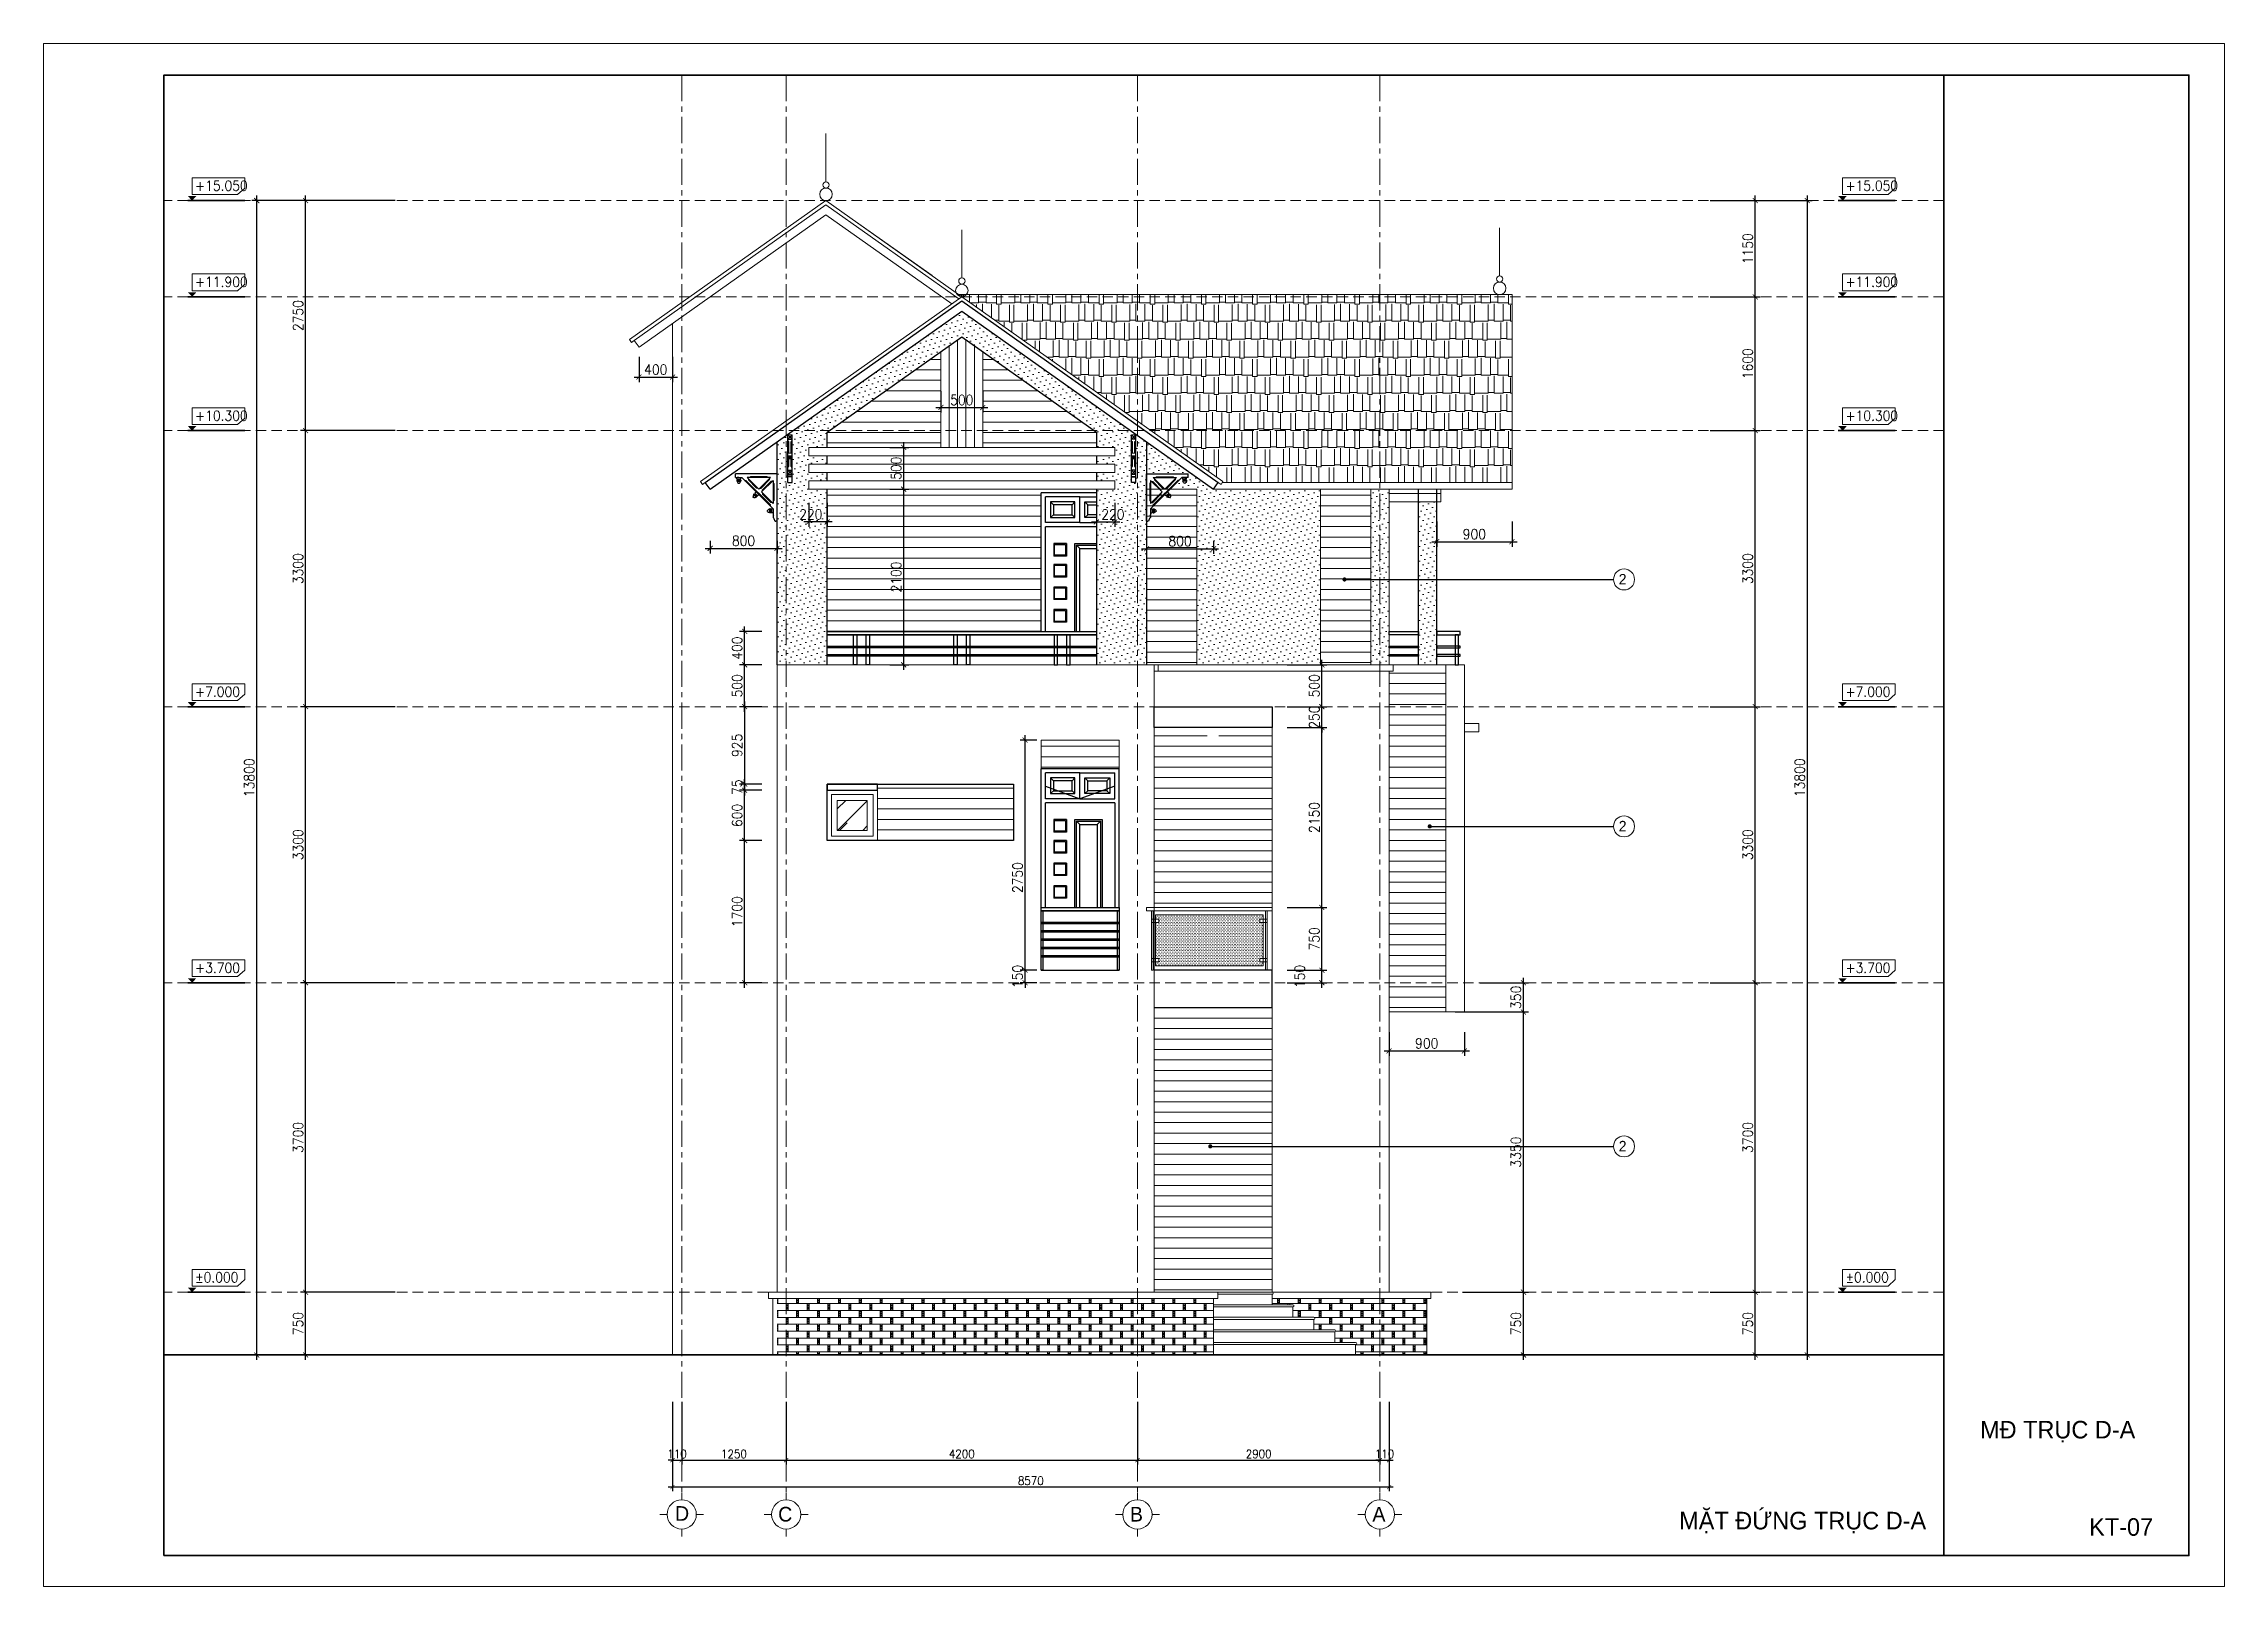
# Model space of a CAD drawing. Header units: millimetres. Extents: x -529782 to -142003, y -492574 to -273331.
# Drawn here: x -168084 to -142003, y -412168 to -393726 of the extents above; entities that cross this region are included whole.
import ezdxf
from ezdxf.enums import TextEntityAlignment as Align

# ---------------------------------------------------------------- set-up
doc = ezdxf.new("R2010")
doc.units = ezdxf.units.MM
doc.header["$LTSCALE"] = 500
doc.header["$MEASUREMENT"] = 0
doc.header["$PDMODE"] = 3
doc.linetypes.add('CENTER', pattern=[2, 1.25, -0.25, 0.25, -0.25])
doc.linetypes.add('HIDDEN', pattern=[0.375, 0.25, -0.125])
doc.layers.get('0').update_dxf_attribs({"linetype": 'CONTINUOUS', "lineweight": 13})
doc.layers.get('Defpoints').update_dxf_attribs({"color": 255, "linetype": 'CONTINUOUS', "lineweight": 13})
for name, color, linetype, lineweight in [('1.cat 30', 30, 'CONTINUOUS', 35), ('2.thay 145', 145, 'CONTINUOUS', 18), ('3.manh 08', 8, 'CONTINUOUS', 9), ('4.dim 08', 8, 'CONTINUOUS', 13), ('6.khuat 75', 75, 'HIDDEN', 18), ('7.tim 67', 67, 'CENTER', 9), ('8.vat lieu 08', 8, 'CONTINUOUS', 5), ('9.text \xad white', 7, 'CONTINUOUS', 15), ('CA.thay 145', 145, 'CONTINUOUS', 18), ('CA.vat lieu 08', 8, 'CONTINUOUS', 5), ('cat', 4, 'CONTINUOUS', 35), ('Dim', 145, 'CONTINUOUS', 15)]:
    doc.layers.add(name, color=color, linetype=linetype, lineweight=lineweight)
for name, color, linetype in [('CUA', 115, 'CONTINUOUS'), ('DKT', 7, 'CONTINUOUS'), ('MANH', 5, 'CONTINUOUS'), ('MANH1', 155, 'CONTINUOUS'), ('MANH2', 8, 'CONTINUOUS'), ('THAY', 7, 'CONTINUOUS')]:
    doc.layers.add(name, color=color, linetype=linetype)
doc.styles.add('CA.JSC1', font='')
doc.styles.get("Standard").update_dxf_attribs({"font": 'txt.shx', "width": 0.9})
doc.styles.get('CA.JSC1').set_extended_font_data('.VnAvantH')
doc.dimstyles.new('CA 50', dxfattribs={"dimscale": 0, "dimtxt": 100, "dimasz": 50, "dimexe": 50, "dimexo": 0, "dimgap": 25, "dimtad": 1, "dimdec": 0, "dimzin": 0, "dimdsep": 46, "dimtxsty": 'Standard', "dimblk": 'ARCHTICK', "dimcen": 0.09, "dimdle": 50, "dimclrd": 256, "dimclre": 256, "dimclrt": 7, "dimadec": 0, "dimazin": 0, "dimtfac": 1, "dimtdec": 0, "dimtix": 1, "dimtmove": 2, "dimatfit": 3, "dimldrblk": 'DOT', "dimfxl": 1, "dimtolj": 1, "dimtzin": 0, "dimarcsym": 0})
doc.dimstyles.new('CA 60', dxfattribs={"dimscale": 0, "dimtxt": 120, "dimasz": 60, "dimexe": 60, "dimexo": 0, "dimgap": 30, "dimtad": 1, "dimdec": 0, "dimzin": 0, "dimdsep": 46, "dimtxsty": 'Standard', "dimblk": 'ARCHTICK', "dimcen": 0.09, "dimdle": 60, "dimclrd": 256, "dimclre": 256, "dimclrt": 7, "dimadec": 0, "dimazin": 0, "dimtfac": 1, "dimtdec": 0, "dimtix": 1, "dimtmove": 2, "dimatfit": 3, "dimldrblk": 'DOT', "dimfxl": 1, "dimtolj": 1, "dimtzin": 0, "dimarcsym": 0})
pattern_1 = [(0, (126345.67, 0), (0, 82.5), []), (90, (126570.67, 0), (-125, 82.5), [82.5, -82.5]), (90, (126545.67, 0), (-125, 82.5), [82.5, -82.5]), (0, (126570.67, 13.75), (125, 82.5), [-225, 25]), (0, (126570.67, 27.5), (125, 82.5), [-225, 25]), (0, (126570.67, 41.25), (125, 82.5), [-225, 25]), (0, (126570.67, 55), (125, 82.5), [-225, 25]), (0, (126570.67, 68.75), (125, 82.5), [-225, 25])]
pattern_2 = [(0, (136141.17, 0), (4e-14, 125), [])]

msp = doc.modelspace()

# ---------------------------------------------------------------- texts
at = {"layer": '9.text \xad white', "style": 'CA.JSC1'}
for s, height, p in [('2', 125, (-149246.3, -400190.7)), ('2', 125, (-149246.3, -403142.3)), ('2', 125, (-149246.3, -406967.8)), ('m® trôc d-a', 210, (-144925.2, -410400)), ('mÆt ®øng trôc d-a', 210, (-148523.9, -411487.2))]:
    msp.add_text(s, height=height, dxfattribs=at).set_placement(p)
for s, p in [('d', (-160448.1, -411296.8)), ('c', (-159214.6, -411305.7)), ('b', (-155014.6, -411305.7)), ('a', (-152114.6, -411305.7))]:
    msp.add_text(s, height=175, dxfattribs=at).set_placement(p, align=Align.MIDDLE)
msp.add_text('kt-07', height=210, dxfattribs=at).set_placement((-143238.1, -411563.4), align=Align.CENTER)
at = {"layer": '9.text \xad white', "lineweight": 100, "char_height": 120, "width": 546.9, "attachment_point": 1}
for s, insert in [('+15.050', (-166272.3, -395364.1)), ('+15.050', (-146534.3, -395364.1)), ('+11.900', (-166272.3, -396514.1)), ('+11.900', (-146534.3, -396514.1)), ('+10.300', (-166272.3, -398114.1)), ('+10.300', (-146534.3, -398114.1)), ('+7.000', (-166272.3, -401414.1)), ('+7.000', (-146534.3, -401414.1)), ('+3.700', (-166272.3, -404714.1)), ('+3.700', (-146534.3, -404714.1)), ('%%P0.000', (-166272.3, -408414.1)), ('%%P0.000', (-146534.3, -408414.1))]:
    msp.add_mtext(s, dxfattribs=dict(at, insert=insert))

# ---------------------------------------------------------------- blocks, each defined once
blk = doc.blocks.new('C-SON2')
at = {"layer": 'THAY'}
for p, q in [((0, 0), (-740, 0)), ((-740, -70), (-740, 0)), ((0, -850), (0, 0)), ((-740, -70), (-645, -70)), ((-715, -100), (-715, -70)), ((-715, -100), (-645, -100)), ((-715, -115), (-645, -115)), ((-715, -115), (-715, -135)), ((-715, -135), (-645, -135)), ((-680, -70), (-710, -70)), ((-705, -115), (-705, -100)), ((-680, -70), (-630, -70)), ((-655, -115), (-655, -100)), ((-645, -100), (-645, -70)), ((-645, -115), (-645, -135)), ((-630, -70), (-70, -630)), ((-531, -70), (-325, -276)), ((-119, -70), (-531, -70)), ((-407, -357), (-421, -371)), ((-371, -421), (-421, -371)), ((-357, -407), (-407, -357)), ((-399, -364), (-389, -354)), ((-375, -325), (-396, -346)), ((-346, -396), (-396, -346)), ((-364, -399), (-354, -389)), ((-325, -375), (-346, -396)), ((-119, -70), (-325, -276)), ((-70, -119), (-276, -325)), ((-276, -325), (-70, -531)), ((-70, -119), (-70, -531)), ((-357, -407), (-371, -421)), ((-135, -630), (-135, -700)), ((-115, -630), (-135, -630)), ((-115, -700), (-135, -700)), ((-115, -630), (-115, -700)), ((-115, -640), (-100, -640)), ((-115, -690), (-100, -690)), ((-100, -630), (-100, -700)), ((-70, -630), (-100, -630)), ((-70, -700), (-100, -700)), ((-70, -630), (-70, -740)), ((-60, -740), (-70, -750)), ((-60, -740), (-70, -740)), ((-70, -750), (-70, -773)), ((0, -850), (-23, -850))]:
    blk.add_line(p, q, dxfattribs=at)
for centre, radius, start, end in [((-662, -129), 48.9, 187.4043, 235.4636), ((-734, -238), 82.1, 49.2759, 57.4025), ((-626, -238), 82.1, 122.5975, 130.7241), ((-698, -129), 48.9, 304.5364, 352.5957), ((-379, -404), 48.9, 142.4043, 190.4636), ((-507, -431), 82.1, 4.2759, 12.4025), ((-431, -507), 82.1, 77.5975, 85.7241), ((-404, -379), 48.9, 259.5364, 307.5957), ((-238, -611), 82.1, 319.2759, 327.4025), ((-238, -719), 82.1, 32.5975, 40.7241), ((-129, -683), 48.9, 97.4043, 145.4636), ((-129, -647), 48.9, 214.5364, 262.5957), ((-50, -773), 20, 180, 218.3976), ((-160, -860), 121, 12.3576, 38.3976), ((-23, -830), 20, 192.3576, 270)]:
    blk.add_arc(centre, radius, start, end, dxfattribs=at)
blk = doc.blocks.new('eerrt')
at = {"layer": 'Dim'}
for p, q in [((-75, -10), (-65, 0)), ((147, -10), (137, 0)), ((207, -70), (217, -80)), ((207, -292), (217, -282))]:
    blk.add_line(p, q, dxfattribs=at)
at = {"layer": 'MANH2'}
for p, q in [((137, 0), (-65, 0)), ((-134, -44), (-120, -44)), ((-120, -44), (174, -337)), ((-89, -23), (-89, -37)), ((-89, -37), (9, -135)), ((24, -135), (9, -135)), ((49, -135), (63, -135)), ((161, -37), (63, -135)), ((82, -154), (180, -56)), ((82, -168), (82, -154)), ((82, -194), (82, -208)), ((82, -208), (180, -306)), ((161, -23), (161, -37)), ((195, -56), (180, -56)), ((217, -80), (217, -282)), ((174, -352), (174, -337)), ((195, -306), (180, -306))]:
    blk.add_line(p, q, dxfattribs=at)
at = {"layer": 'cat', "xscale": 0.6696428571594879, "yscale": 0.6696428571594879, "zscale": 0.6696428571428918}
blk.add_blockref('C-SON2', (254, 37), dxfattribs=at)
blk = doc.blocks.new('fgfhgfh')
at = {"layer": 'Dim'}
for p, q in [((0, 0), (50, 0)), ((50, -218), (0, -218)), ((0, -249), (50, -249)), ((0, -285), (50, -285))]:
    blk.add_line(p, q, dxfattribs=at)
at = {"layer": 'MANH'}
for p, q in [((0, 0), (50, -50)), ((0, -50), (50, 0)), ((0, -249), (50, -285)), ((50, -249), (0, -285)), ((50, -422), (0, -472)), ((0, -422), (50, -472)), ((0, -496), (50, -496)), ((0, -502), (50, -502))]:
    blk.add_line(p, q, dxfattribs=at)
at = {"layer": 'MANH2'}
for p, q in [((0, -80), (10, -80)), ((10, -218), (10, -80)), ((40, -218), (40, -80)), ((40, -80), (50, -80)), ((0, -388), (10, -374)), ((10, -374), (10, -285)), ((40, -374), (40, -285)), ((50, -388), (40, -374))]:
    blk.add_line(p, q, dxfattribs=at)
at = {"layer": 'THAY'}
for p, q in [((0, -569), (0, 0)), ((50, -50), (0, -50)), ((50, -569), (50, 0)), ((50, -422), (0, -422)), ((50, -472), (0, -472)), ((50, -569), (0, -569))]:
    blk.add_line(p, q, dxfattribs=at)
blk = doc.blocks.new('fghjh')
at = {"layer": 'CUA'}
for p, q in [((50, -358), (50, -50)), ((463, -50), (50, -50)), ((463, -50), (880, -50)), ((463, -358), (463, -50)), ((463, -358), (463, -50)), ((880, -358), (880, -50)), ((463, -358), (50, -358)), ((880, -408), (50, -408)), ((50, -1658), (50, -408)), ((463, -358), (880, -358)), ((880, -408), (880, -1658)), ((150, -608), (150, -758)), ((300, -608), (300, -758)), ((150, -858), (150, -1008)), ((300, -858), (300, -1008)), ((150, -1128), (150, -1278)), ((300, -1128), (300, -1278)), ((150, -1398), (150, -1548)), ((300, -1398), (300, -1548))]:
    blk.add_line(p, q, dxfattribs=at)
at = {"layer": 'CUA', "linetype": 'Continuous', "ltscale": 50}
for p, q in [((300, -608), (150, -608)), ((300, -758), (150, -758)), ((460, -668), (420, -628)), ((670, -668), (710, -628)), ((300, -858), (150, -858)), ((300, -1008), (150, -1008)), ((300, -1128), (150, -1128)), ((300, -1278), (150, -1278)), ((300, -1398), (150, -1398)), ((300, -1548), (150, -1548))]:
    blk.add_line(p, q, dxfattribs=at)
at = {"layer": 'CUA'}
for points in [[(400, -1658), (400, -608), (730, -608), (730, -1658)], [(420, -1658), (420, -628), (710, -628), (710, -1658)]]:
    blk.add_lwpolyline(points, dxfattribs=at)
at = {"layer": 'MANH'}
for points in [[(145, -263), (368, -263), (368, -145), (145, -145)], [(785, -263), (558, -263), (558, -145), (785, -145)], [(290, -748), (160, -748), (160, -618), (290, -618)], [(290, -998), (160, -998), (160, -868), (290, -868)], [(290, -1268), (160, -1268), (160, -1138), (290, -1138)], [(290, -1538), (160, -1538), (160, -1408), (290, -1408)]]:
    blk.add_lwpolyline(points, close=True, dxfattribs=at)
blk.add_lwpolyline([(460, -1658), (460, -668), (670, -668), (670, -1658)], dxfattribs=at)
at = {"layer": 'MANH1', "linetype": 'HIDDEN', "ltscale": 1000}
for p, q in [((50, -207), (463, -358)), ((145, -145), (110, -110)), ((368, -145), (403, -110)), ((880, -207), (463, -358)), ((558, -145), (523, -110)), ((785, -145), (820, -110)), ((145, -263), (110, -298)), ((368, -263), (403, -298)), ((558, -263), (523, -298)), ((785, -263), (820, -298))]:
    blk.add_line(p, q, dxfattribs=at)
for points in [[(110, -298), (403, -298), (403, -110), (110, -110)], [(820, -298), (523, -298), (523, -110), (820, -110)]]:
    blk.add_lwpolyline(points, close=True, dxfattribs=at)
at = {"layer": 'THAY'}
for p, q in [((930, 0), (0, 0)), ((0, -1658), (0, 0)), ((930, -1658), (930, 0))]:
    blk.add_line(p, q, dxfattribs=at)
blk = doc.blocks.new('khung co loan')
at = {"layer": '1.cat 30'}
blk.add_lwpolyline([(1158, -14553), (1158, -303), (20658, -303), (20658, -14553)], close=True, dxfattribs=at)
blk.add_lwpolyline([(18298, -303), (18298, -14553)], dxfattribs=at)
at = {"layer": '3.manh 08'}
blk.add_lwpolyline([(0, -14850), (21000, -14850), (21000, 0), (0, 0)], close=True, dxfattribs=at)
blk = doc.blocks.new('A$C41BA5761')
at = {"layer": '2.thay 145'}
blk.add_lwpolyline([(840, 525, -3898660.642288), (840, 525, 0.000001), (840, 525, 0.000001)], format="xyb", dxfattribs=at)
at = {"layer": '3.manh 08'}
for p, q in [((525, 1050), (525, 875)), ((175, 525), (0, 525)), ((875, 525), (1050, 525)), ((525, 0), (525, 175))]:
    blk.add_line(p, q, dxfattribs=at)
blk.add_arc((525, 525), 350, 360, 359.9999, dxfattribs=at)
blk = doc.blocks.new('_ArchTick')
at = {"color": 1, "linetype": 'ByBlock', "const_width": 0.15}
blk.add_lwpolyline([(-0.5, -0.5), (0.5, 0.5)], dxfattribs=at)
blk = doc.blocks.new('*D100')
at = {"layer": '4.dim 08', "lineweight": -2, "transparency": 16777216}
for p, q in [((-160563, -409962), (-160563, -410710)), ((-160453, -409962), (-160453, -410710)), ((-160563, -410660), (-160613, -410660)), ((-160563, -410660), (-160453, -410660)), ((-160453, -410660), (-160403, -410660))]:
    blk.add_line(p, q, dxfattribs=at)
at = {"layer": 'Defpoints', "color": 0, "transparency": 16777216}
for p in [(-160563, -409962), (-160453, -409962), (-160453, -410660)]:
    blk.add_point(p, dxfattribs=at)
at = {"layer": '4.dim 08', "lineweight": -2, "transparency": 16777216, "xscale": 50, "yscale": 50, "zscale": 50}
blk.add_blockref('_ArchTick', (-160563, -410660), dxfattribs=at)
at = {"layer": '4.dim 08', "lineweight": -2, "transparency": 16777216, "xscale": 50, "yscale": 50, "zscale": 50, "rotation": 180}
blk.add_blockref('_ArchTick', (-160453, -410660), dxfattribs=at)
at = {"layer": '4.dim 08', "color": 7, "transparency": 16777216, "insert": (-160508, -410585), "char_height": 100, "attachment_point": 5}
blk.add_mtext('\\A1;110', dxfattribs=at)
blk = doc.blocks.new('_DOT')
at = {"color": 1, "linetype": 'ByBlock'}
blk.add_line((-0.5, 0), (-1, 0), dxfattribs=at)
at = {"color": 1, "linetype": 'ByBlock', "const_width": 0.5}
blk.add_lwpolyline([(-0.25, 0, 1), (0.25, 0, 1)], format="xyb", close=True, dxfattribs=at)
blk = doc.blocks.new('*D101')
at = {"layer": '4.dim 08', "lineweight": -2, "transparency": 16777216}
for p, q in [((-160453, -409962), (-160453, -410710)), ((-159203, -409962), (-159203, -410710)), ((-160503, -410660), (-159153, -410660))]:
    blk.add_line(p, q, dxfattribs=at)
at = {"layer": 'Defpoints', "color": 0, "transparency": 16777216}
for p in [(-160453, -409962), (-159203, -409962), (-159203, -410660)]:
    blk.add_point(p, dxfattribs=at)
at = {"layer": '4.dim 08', "lineweight": -2, "transparency": 16777216, "xscale": 50, "yscale": 50, "zscale": 50, "rotation": 180}
blk.add_blockref('_ArchTick', (-160453, -410660), dxfattribs=at)
at = {"layer": '4.dim 08', "lineweight": -2, "transparency": 16777216, "xscale": 50, "yscale": 50, "zscale": 50}
blk.add_blockref('_ArchTick', (-159203, -410660), dxfattribs=at)
at = {"layer": '4.dim 08', "color": 7, "transparency": 16777216, "insert": (-159828, -410585), "char_height": 100, "attachment_point": 5}
blk.add_mtext('\\A1;1250', dxfattribs=at)
blk = doc.blocks.new('*D102')
at = {"layer": '4.dim 08', "lineweight": -2, "transparency": 16777216}
for p, q in [((-159203, -409962), (-159203, -410710)), ((-155003, -409962), (-155003, -410710)), ((-159253, -410660), (-154953, -410660))]:
    blk.add_line(p, q, dxfattribs=at)
at = {"layer": 'Defpoints', "color": 0, "transparency": 16777216}
for p in [(-159203, -409962), (-155003, -409962), (-155003, -410660)]:
    blk.add_point(p, dxfattribs=at)
at = {"layer": '4.dim 08', "lineweight": -2, "transparency": 16777216, "xscale": 50, "yscale": 50, "zscale": 50, "rotation": 180}
blk.add_blockref('_ArchTick', (-159203, -410660), dxfattribs=at)
at = {"layer": '4.dim 08', "lineweight": -2, "transparency": 16777216, "xscale": 50, "yscale": 50, "zscale": 50}
blk.add_blockref('_ArchTick', (-155003, -410660), dxfattribs=at)
at = {"layer": '4.dim 08', "color": 7, "transparency": 16777216, "insert": (-157103, -410585), "char_height": 100, "attachment_point": 5}
blk.add_mtext('\\A1;4200', dxfattribs=at)
blk = doc.blocks.new('*D103')
at = {"layer": '4.dim 08', "lineweight": -2, "transparency": 16777216}
for p, q in [((-155003, -409962), (-155003, -410710)), ((-152103, -409962), (-152103, -410710)), ((-155053, -410660), (-152053, -410660))]:
    blk.add_line(p, q, dxfattribs=at)
at = {"layer": 'Defpoints', "color": 0, "transparency": 16777216}
for p in [(-155003, -409962), (-152103, -409962), (-152103, -410660)]:
    blk.add_point(p, dxfattribs=at)
at = {"layer": '4.dim 08', "lineweight": -2, "transparency": 16777216, "xscale": 50, "yscale": 50, "zscale": 50, "rotation": 180}
blk.add_blockref('_ArchTick', (-155003, -410660), dxfattribs=at)
at = {"layer": '4.dim 08', "lineweight": -2, "transparency": 16777216, "xscale": 50, "yscale": 50, "zscale": 50}
blk.add_blockref('_ArchTick', (-152103, -410660), dxfattribs=at)
at = {"layer": '4.dim 08', "color": 7, "transparency": 16777216, "insert": (-153553, -410585), "char_height": 100, "attachment_point": 5}
blk.add_mtext('\\A1;2900', dxfattribs=at)
blk = doc.blocks.new('*D104')
at = {"layer": '4.dim 08', "lineweight": -2, "transparency": 16777216}
for p, q in [((-152103, -409962), (-152103, -410710)), ((-151993, -409962), (-151993, -410710)), ((-152103, -410660), (-152153, -410660)), ((-152103, -410660), (-151993, -410660)), ((-151993, -410660), (-151943, -410660))]:
    blk.add_line(p, q, dxfattribs=at)
at = {"layer": 'Defpoints', "color": 0, "transparency": 16777216}
for p in [(-152103, -409962), (-151993, -409962), (-151993, -410660)]:
    blk.add_point(p, dxfattribs=at)
at = {"layer": '4.dim 08', "lineweight": -2, "transparency": 16777216, "xscale": 50, "yscale": 50, "zscale": 50}
blk.add_blockref('_ArchTick', (-152103, -410660), dxfattribs=at)
at = {"layer": '4.dim 08', "lineweight": -2, "transparency": 16777216, "xscale": 50, "yscale": 50, "zscale": 50, "rotation": 180}
blk.add_blockref('_ArchTick', (-151993, -410660), dxfattribs=at)
at = {"layer": '4.dim 08', "color": 7, "transparency": 16777216, "insert": (-152048, -410585), "char_height": 100, "attachment_point": 5}
blk.add_mtext('\\A1;110', dxfattribs=at)
blk = doc.blocks.new('*D105')
at = {"layer": '4.dim 08', "lineweight": -2, "transparency": 16777216}
for p, q in [((-160563, -409962), (-160563, -411031)), ((-151993, -409962), (-151993, -411031)), ((-151943, -410981), (-160613, -410981))]:
    blk.add_line(p, q, dxfattribs=at)
at = {"layer": 'Defpoints', "color": 0, "transparency": 16777216}
for p in [(-160563, -409962), (-151993, -409962), (-160563, -410981)]:
    blk.add_point(p, dxfattribs=at)
at = {"layer": '4.dim 08', "lineweight": -2, "transparency": 16777216, "xscale": 50, "yscale": 50, "zscale": 50, "rotation": 180}
blk.add_blockref('_ArchTick', (-160563, -410981), dxfattribs=at)
at = {"layer": '4.dim 08', "lineweight": -2, "transparency": 16777216, "xscale": 50, "yscale": 50, "zscale": 50}
blk.add_blockref('_ArchTick', (-151993, -410981), dxfattribs=at)
at = {"layer": '4.dim 08', "color": 7, "transparency": 16777216, "insert": (-156278, -410906), "char_height": 100, "attachment_point": 5}
blk.add_mtext('\\A1;8570', dxfattribs=at)
blk = doc.blocks.new('ki hieu cost')
at = {"layer": '1.cat 30'}
blk.add_line((-119313, -196390), (-118176, -196390), dxfattribs=at)
at = {"layer": '3.manh 08'}
blk.add_lwpolyline([(-119227, -195934), (-119227, -196268), (-118320, -196268), (-118176, -196139), (-118176, -195934)], close=True, dxfattribs=at)
blk.add_solid([(-119313, -196299), (-119142, -196299), (-119227, -196390)], dxfattribs=at)
blk = doc.blocks.new('*D173')
at = {"layer": '4.dim 08', "lineweight": -2, "transparency": 16777216}
for p, q in [((-163880, -408652), (-165011, -408652)), ((-164951, -409462), (-164951, -408592)), ((-163880, -409402), (-165011, -409402))]:
    blk.add_line(p, q, dxfattribs=at)
at = {"layer": 'Defpoints', "color": 0, "transparency": 16777216}
for p in [(-164951, -408652), (-163880, -408652), (-163880, -409402)]:
    blk.add_point(p, dxfattribs=at)
at = {"layer": '4.dim 08', "lineweight": -2, "transparency": 16777216, "xscale": 60, "yscale": 60, "zscale": 60}
for p, rotation in [((-164951, -408652), 90), ((-164951, -409402), 270)]:
    blk.add_blockref('_ArchTick', p, dxfattribs=dict(at, rotation=rotation))
at = {"layer": '4.dim 08', "color": 7, "transparency": 16777216, "insert": (-165041, -409027), "char_height": 120, "attachment_point": 5, "rotation": 90}
blk.add_mtext('\\A1;750', dxfattribs=at)
blk = doc.blocks.new('*D174')
at = {"layer": '4.dim 08', "lineweight": -2, "transparency": 16777216}
for p, q in [((-163880, -404952), (-165011, -404952)), ((-164951, -408712), (-164951, -404892)), ((-163880, -408652), (-165011, -408652))]:
    blk.add_line(p, q, dxfattribs=at)
at = {"layer": 'Defpoints', "color": 0, "transparency": 16777216}
for p in [(-164951, -404952), (-163880, -404952), (-163880, -408652)]:
    blk.add_point(p, dxfattribs=at)
at = {"layer": '4.dim 08', "lineweight": -2, "transparency": 16777216, "xscale": 60, "yscale": 60, "zscale": 60}
for p, rotation in [((-164951, -404952), 90), ((-164951, -408652), 270)]:
    blk.add_blockref('_ArchTick', p, dxfattribs=dict(at, rotation=rotation))
at = {"layer": '4.dim 08', "color": 7, "transparency": 16777216, "insert": (-165041, -406802), "char_height": 120, "attachment_point": 5, "rotation": 90}
blk.add_mtext('\\A1;3700', dxfattribs=at)
blk = doc.blocks.new('*D175')
at = {"layer": '4.dim 08', "lineweight": -2, "transparency": 16777216}
for p, q in [((-164951, -405012), (-164951, -401592)), ((-163880, -401652), (-165011, -401652)), ((-163880, -404952), (-165011, -404952))]:
    blk.add_line(p, q, dxfattribs=at)
at = {"layer": 'Defpoints', "color": 0, "transparency": 16777216}
for p in [(-164951, -401652), (-163880, -401652), (-163880, -404952)]:
    blk.add_point(p, dxfattribs=at)
at = {"layer": '4.dim 08', "lineweight": -2, "transparency": 16777216, "xscale": 60, "yscale": 60, "zscale": 60}
for p, rotation in [((-164951, -401652), 90), ((-164951, -404952), 270)]:
    blk.add_blockref('_ArchTick', p, dxfattribs=dict(at, rotation=rotation))
at = {"layer": '4.dim 08', "color": 7, "transparency": 16777216, "insert": (-165041, -403302), "char_height": 120, "attachment_point": 5, "rotation": 90}
blk.add_mtext('\\A1;3300', dxfattribs=at)
blk = doc.blocks.new('*D176')
at = {"layer": '4.dim 08', "lineweight": -2, "transparency": 16777216}
for p, q in [((-163880, -398352), (-165011, -398352)), ((-164951, -401712), (-164951, -398292)), ((-163880, -401652), (-165011, -401652))]:
    blk.add_line(p, q, dxfattribs=at)
at = {"layer": 'Defpoints', "color": 0, "transparency": 16777216}
for p in [(-164951, -398352), (-163880, -398352), (-163880, -401652)]:
    blk.add_point(p, dxfattribs=at)
at = {"layer": '4.dim 08', "lineweight": -2, "transparency": 16777216, "xscale": 60, "yscale": 60, "zscale": 60}
for p, rotation in [((-164951, -398352), 90), ((-164951, -401652), 270)]:
    blk.add_blockref('_ArchTick', p, dxfattribs=dict(at, rotation=rotation))
at = {"layer": '4.dim 08', "color": 7, "transparency": 16777216, "insert": (-165041, -400002), "char_height": 120, "attachment_point": 5, "rotation": 90}
blk.add_mtext('\\A1;3300', dxfattribs=at)
blk = doc.blocks.new('*D177')
at = {"layer": '4.dim 08', "lineweight": -2, "transparency": 16777216}
for p, q in [((-163880, -395602), (-165011, -395602)), ((-164951, -398412), (-164951, -395542)), ((-163880, -398352), (-165011, -398352))]:
    blk.add_line(p, q, dxfattribs=at)
at = {"layer": 'Defpoints', "color": 0, "transparency": 16777216}
for p in [(-164951, -395602), (-163880, -395602), (-163880, -398352)]:
    blk.add_point(p, dxfattribs=at)
at = {"layer": '4.dim 08', "lineweight": -2, "transparency": 16777216, "xscale": 60, "yscale": 60, "zscale": 60}
for p, rotation in [((-164951, -395602), 90), ((-164951, -398352), 270)]:
    blk.add_blockref('_ArchTick', p, dxfattribs=dict(at, rotation=rotation))
at = {"layer": '4.dim 08', "color": 7, "transparency": 16777216, "insert": (-165041, -396977), "char_height": 120, "attachment_point": 5, "rotation": 90}
blk.add_mtext('\\A1;2750', dxfattribs=at)
blk = doc.blocks.new('*D178')
at = {"layer": '4.dim 08', "lineweight": -2, "transparency": 16777216}
for p, q in [((-163880, -395602), (-165595, -395602)), ((-165535, -409462), (-165535, -395542)), ((-163880, -409402), (-165595, -409402))]:
    blk.add_line(p, q, dxfattribs=at)
at = {"layer": 'Defpoints', "color": 0, "transparency": 16777216}
for p in [(-165535, -395602), (-163880, -395602), (-163880, -409402)]:
    blk.add_point(p, dxfattribs=at)
at = {"layer": '4.dim 08', "lineweight": -2, "transparency": 16777216, "xscale": 60, "yscale": 60, "zscale": 60}
for p, rotation in [((-165535, -395602), 90), ((-165535, -409402), 270)]:
    blk.add_blockref('_ArchTick', p, dxfattribs=dict(at, rotation=rotation))
at = {"layer": '4.dim 08', "color": 7, "transparency": 16777216, "insert": (-165625, -402502), "char_height": 120, "attachment_point": 5, "rotation": 90}
blk.add_mtext('\\A1;13800', dxfattribs=at)
blk = doc.blocks.new('*D179')
at = {"layer": '4.dim 08', "lineweight": -2, "transparency": 16777216}
for p, q in [((-148153, -408652), (-147554, -408652)), ((-147614, -409462), (-147614, -408592)), ((-148153, -409402), (-147554, -409402))]:
    blk.add_line(p, q, dxfattribs=at)
at = {"layer": 'Defpoints', "color": 0, "transparency": 16777216}
for p in [(-148153, -408652), (-147614, -408652), (-148153, -409402)]:
    blk.add_point(p, dxfattribs=at)
at = {"layer": '4.dim 08', "lineweight": -2, "transparency": 16777216, "xscale": 60, "yscale": 60, "zscale": 60}
for p, rotation in [((-147614, -408652), 90), ((-147614, -409402), 270)]:
    blk.add_blockref('_ArchTick', p, dxfattribs=dict(at, rotation=rotation))
at = {"layer": '4.dim 08', "color": 7, "transparency": 16777216, "insert": (-147704, -409027), "char_height": 120, "attachment_point": 5, "rotation": 90}
blk.add_mtext('\\A1;750', dxfattribs=at)
blk = doc.blocks.new('*D180')
at = {"layer": '4.dim 08', "lineweight": -2, "transparency": 16777216}
for p, q in [((-148153, -404952), (-147554, -404952)), ((-147614, -408712), (-147614, -404892)), ((-148153, -408652), (-147554, -408652))]:
    blk.add_line(p, q, dxfattribs=at)
at = {"layer": 'Defpoints', "color": 0, "transparency": 16777216}
for p in [(-148153, -404952), (-147614, -404952), (-148153, -408652)]:
    blk.add_point(p, dxfattribs=at)
at = {"layer": '4.dim 08', "lineweight": -2, "transparency": 16777216, "xscale": 60, "yscale": 60, "zscale": 60}
for p, rotation in [((-147614, -404952), 90), ((-147614, -408652), 270)]:
    blk.add_blockref('_ArchTick', p, dxfattribs=dict(at, rotation=rotation))
at = {"layer": '4.dim 08', "color": 7, "transparency": 16777216, "insert": (-147704, -406802), "char_height": 120, "attachment_point": 5, "rotation": 90}
blk.add_mtext('\\A1;3700', dxfattribs=at)
blk = doc.blocks.new('*D181')
at = {"layer": '4.dim 08', "lineweight": -2, "transparency": 16777216}
for p, q in [((-147614, -405012), (-147614, -401592)), ((-148153, -401652), (-147554, -401652)), ((-148153, -404952), (-147554, -404952))]:
    blk.add_line(p, q, dxfattribs=at)
at = {"layer": 'Defpoints', "color": 0, "transparency": 16777216}
for p in [(-148153, -401652), (-147614, -401652), (-148153, -404952)]:
    blk.add_point(p, dxfattribs=at)
at = {"layer": '4.dim 08', "lineweight": -2, "transparency": 16777216, "xscale": 60, "yscale": 60, "zscale": 60}
for p, rotation in [((-147614, -401652), 90), ((-147614, -404952), 270)]:
    blk.add_blockref('_ArchTick', p, dxfattribs=dict(at, rotation=rotation))
at = {"layer": '4.dim 08', "color": 7, "transparency": 16777216, "insert": (-147704, -403302), "char_height": 120, "attachment_point": 5, "rotation": 90}
blk.add_mtext('\\A1;3300', dxfattribs=at)
blk = doc.blocks.new('*D182')
at = {"layer": '4.dim 08', "lineweight": -2, "transparency": 16777216}
for p, q in [((-148153, -398352), (-147554, -398352)), ((-147614, -401712), (-147614, -398292)), ((-148153, -401652), (-147554, -401652))]:
    blk.add_line(p, q, dxfattribs=at)
at = {"layer": 'Defpoints', "color": 0, "transparency": 16777216}
for p in [(-148153, -398352), (-147614, -398352), (-148153, -401652)]:
    blk.add_point(p, dxfattribs=at)
at = {"layer": '4.dim 08', "lineweight": -2, "transparency": 16777216, "xscale": 60, "yscale": 60, "zscale": 60}
for p, rotation in [((-147614, -398352), 90), ((-147614, -401652), 270)]:
    blk.add_blockref('_ArchTick', p, dxfattribs=dict(at, rotation=rotation))
at = {"layer": '4.dim 08', "color": 7, "transparency": 16777216, "insert": (-147704, -400002), "char_height": 120, "attachment_point": 5, "rotation": 90}
blk.add_mtext('\\A1;3300', dxfattribs=at)
blk = doc.blocks.new('*D183')
at = {"layer": '4.dim 08', "lineweight": -2, "transparency": 16777216}
for p, q in [((-148153, -396752), (-147554, -396752)), ((-147614, -398412), (-147614, -396692)), ((-148153, -398352), (-147554, -398352))]:
    blk.add_line(p, q, dxfattribs=at)
at = {"layer": 'Defpoints', "color": 0, "transparency": 16777216}
for p in [(-148153, -396752), (-147614, -396752), (-148153, -398352)]:
    blk.add_point(p, dxfattribs=at)
at = {"layer": '4.dim 08', "lineweight": -2, "transparency": 16777216, "xscale": 60, "yscale": 60, "zscale": 60}
for p, rotation in [((-147614, -396752), 90), ((-147614, -398352), 270)]:
    blk.add_blockref('_ArchTick', p, dxfattribs=dict(at, rotation=rotation))
at = {"layer": '4.dim 08', "color": 7, "transparency": 16777216, "insert": (-147704, -397552), "char_height": 120, "attachment_point": 5, "rotation": 90}
blk.add_mtext('\\A1;1600', dxfattribs=at)
blk = doc.blocks.new('*D184')
at = {"layer": '4.dim 08', "lineweight": -2, "transparency": 16777216}
for p, q in [((-148153, -395602), (-147554, -395602)), ((-147614, -396812), (-147614, -395542)), ((-148153, -396752), (-147554, -396752))]:
    blk.add_line(p, q, dxfattribs=at)
at = {"layer": 'Defpoints', "color": 0, "transparency": 16777216}
for p in [(-148153, -395602), (-147614, -395602), (-148153, -396752)]:
    blk.add_point(p, dxfattribs=at)
at = {"layer": '4.dim 08', "lineweight": -2, "transparency": 16777216, "xscale": 60, "yscale": 60, "zscale": 60}
for p, rotation in [((-147614, -395602), 90), ((-147614, -396752), 270)]:
    blk.add_blockref('_ArchTick', p, dxfattribs=dict(at, rotation=rotation))
at = {"layer": '4.dim 08', "color": 7, "transparency": 16777216, "insert": (-147704, -396177), "char_height": 120, "attachment_point": 5, "rotation": 90}
blk.add_mtext('\\A1;1150', dxfattribs=at)
blk = doc.blocks.new('*D185')
at = {"layer": '4.dim 08', "lineweight": -2, "transparency": 16777216}
for p, q in [((-148153, -395602), (-146932, -395602)), ((-146992, -395542), (-146992, -409462)), ((-148153, -409402), (-146932, -409402))]:
    blk.add_line(p, q, dxfattribs=at)
at = {"layer": 'Defpoints', "color": 0, "transparency": 16777216}
for p in [(-148153, -395602), (-148153, -409402), (-146992, -409402)]:
    blk.add_point(p, dxfattribs=at)
at = {"layer": '4.dim 08', "lineweight": -2, "transparency": 16777216, "xscale": 60, "yscale": 60, "zscale": 60}
for p, rotation in [((-146992, -395602), 90), ((-146992, -409402), 270)]:
    blk.add_blockref('_ArchTick', p, dxfattribs=dict(at, rotation=rotation))
at = {"layer": '4.dim 08', "color": 7, "transparency": 16777216, "insert": (-147082, -402502), "char_height": 120, "attachment_point": 5, "rotation": 90}
blk.add_mtext('\\A1;13800', dxfattribs=at)
blk = doc.blocks.new('*D222')
at = {"layer": '4.dim 08', "lineweight": -2, "transparency": 16777216}
for p, q in [((-159700, -405012), (-159700, -403192)), ((-159493, -403252), (-159760, -403252)), ((-159493, -404952), (-159760, -404952))]:
    blk.add_line(p, q, dxfattribs=at)
at = {"layer": 'Defpoints', "color": 0, "transparency": 16777216}
for p in [(-159700, -403252), (-159493, -403252), (-159493, -404952)]:
    blk.add_point(p, dxfattribs=at)
at = {"layer": '4.dim 08', "lineweight": -2, "transparency": 16777216, "xscale": 60, "yscale": 60, "zscale": 60}
for p, rotation in [((-159700, -403252), 90), ((-159700, -404952), 270)]:
    blk.add_blockref('_ArchTick', p, dxfattribs=dict(at, rotation=rotation))
at = {"layer": '4.dim 08', "color": 7, "transparency": 16777216, "insert": (-159790, -404102), "char_height": 120, "attachment_point": 5, "rotation": 90}
blk.add_mtext('\\A1;1700', dxfattribs=at)
blk = doc.blocks.new('*D223')
at = {"layer": '4.dim 08', "lineweight": -2, "transparency": 16777216}
for p, q in [((-159493, -402652), (-159760, -402652)), ((-159700, -403312), (-159700, -402592)), ((-159493, -403252), (-159760, -403252))]:
    blk.add_line(p, q, dxfattribs=at)
at = {"layer": 'Defpoints', "color": 0, "transparency": 16777216}
for p in [(-159700, -402652), (-159493, -402652), (-159493, -403252)]:
    blk.add_point(p, dxfattribs=at)
at = {"layer": '4.dim 08', "lineweight": -2, "transparency": 16777216, "xscale": 60, "yscale": 60, "zscale": 60}
for p, rotation in [((-159700, -402652), 90), ((-159700, -403252), 270)]:
    blk.add_blockref('_ArchTick', p, dxfattribs=dict(at, rotation=rotation))
at = {"layer": '4.dim 08', "color": 7, "transparency": 16777216, "insert": (-159790, -402952), "char_height": 120, "attachment_point": 5, "rotation": 90}
blk.add_mtext('\\A1;600', dxfattribs=at)
blk = doc.blocks.new('*D224')
at = {"layer": '4.dim 08', "lineweight": -2, "transparency": 16777216}
for p, q in [((-159493, -402577), (-159760, -402577)), ((-159493, -402652), (-159760, -402652)), ((-159700, -402577), (-159700, -402517)), ((-159700, -402652), (-159700, -402577)), ((-159700, -402652), (-159700, -402712))]:
    blk.add_line(p, q, dxfattribs=at)
at = {"layer": 'Defpoints', "color": 0, "transparency": 16777216}
for p in [(-159700, -402577), (-159493, -402577), (-159493, -402652)]:
    blk.add_point(p, dxfattribs=at)
at = {"layer": '4.dim 08', "lineweight": -2, "transparency": 16777216, "xscale": 60, "yscale": 60, "zscale": 60}
for p, rotation in [((-159700, -402577), 270), ((-159700, -402652), 90)]:
    blk.add_blockref('_ArchTick', p, dxfattribs=dict(at, rotation=rotation))
at = {"layer": '4.dim 08', "color": 7, "transparency": 16777216, "insert": (-159790, -402615), "char_height": 120, "attachment_point": 5, "rotation": 90}
blk.add_mtext('\\A1;75', dxfattribs=at)
blk = doc.blocks.new('*D225')
at = {"layer": '4.dim 08', "lineweight": -2, "transparency": 16777216}
for p, q in [((-156346, -404802), (-156346, -404742)), ((-156206, -404802), (-156406, -404802)), ((-156206, -404952), (-156406, -404952)), ((-156346, -404952), (-156346, -404802)), ((-156346, -404952), (-156346, -405012))]:
    blk.add_line(p, q, dxfattribs=at)
at = {"layer": 'Defpoints', "color": 0, "transparency": 16777216}
for p in [(-156346, -404802), (-156206, -404802), (-156206, -404952)]:
    blk.add_point(p, dxfattribs=at)
at = {"layer": '4.dim 08', "lineweight": -2, "transparency": 16777216, "xscale": 60, "yscale": 60, "zscale": 60}
for p, rotation in [((-156346, -404802), 270), ((-156346, -404952), 90)]:
    blk.add_blockref('_ArchTick', p, dxfattribs=dict(at, rotation=rotation))
at = {"layer": '4.dim 08', "color": 7, "transparency": 16777216, "insert": (-156436, -404877), "char_height": 120, "attachment_point": 5, "rotation": 90}
blk.add_mtext('\\A1;150', dxfattribs=at)
blk = doc.blocks.new('*D226')
at = {"layer": '4.dim 08', "lineweight": -2, "transparency": 16777216}
for p, q in [((-156206, -402052), (-156406, -402052)), ((-156346, -404862), (-156346, -401992)), ((-156206, -404802), (-156406, -404802))]:
    blk.add_line(p, q, dxfattribs=at)
at = {"layer": 'Defpoints', "color": 0, "transparency": 16777216}
for p in [(-156346, -402052), (-156206, -402052), (-156206, -404802)]:
    blk.add_point(p, dxfattribs=at)
at = {"layer": '4.dim 08', "lineweight": -2, "transparency": 16777216, "xscale": 60, "yscale": 60, "zscale": 60}
for p, rotation in [((-156346, -402052), 90), ((-156346, -404802), 270)]:
    blk.add_blockref('_ArchTick', p, dxfattribs=dict(at, rotation=rotation))
at = {"layer": '4.dim 08', "color": 7, "transparency": 16777216, "insert": (-156436, -403696), "char_height": 120, "attachment_point": 5, "rotation": 90}
blk.add_mtext('\\A1;2750', dxfattribs=at)
blk = doc.blocks.new('*D227')
at = {"layer": '4.dim 08', "lineweight": -2, "transparency": 16777216}
for p, q in [((-151993, -405544), (-151993, -405827)), ((-151093, -405544), (-151093, -405827)), ((-152053, -405767), (-151033, -405767))]:
    blk.add_line(p, q, dxfattribs=at)
at = {"layer": 'Defpoints', "color": 0, "transparency": 16777216}
for p in [(-151993, -405544), (-151093, -405544), (-151093, -405767)]:
    blk.add_point(p, dxfattribs=at)
at = {"layer": '4.dim 08', "lineweight": -2, "transparency": 16777216, "xscale": 60, "yscale": 60, "zscale": 60, "rotation": 180}
blk.add_blockref('_ArchTick', (-151993, -405767), dxfattribs=at)
at = {"layer": '4.dim 08', "lineweight": -2, "transparency": 16777216, "xscale": 60, "yscale": 60, "zscale": 60}
blk.add_blockref('_ArchTick', (-151093, -405767), dxfattribs=at)
at = {"layer": '4.dim 08', "color": 7, "transparency": 16777216, "insert": (-151543, -405677), "char_height": 120, "attachment_point": 5}
blk.add_mtext('\\A1;900', dxfattribs=at)
blk = doc.blocks.new('*D228')
at = {"layer": '4.dim 08', "lineweight": -2, "transparency": 16777216}
for p, q in [((-160173, -399760), (-159253, -399760)), ((-160113, -399670), (-160113, -399820)), ((-159313, -399670), (-159313, -399820))]:
    blk.add_line(p, q, dxfattribs=at)
at = {"layer": 'Defpoints', "color": 0, "transparency": 16777216}
for p in [(-160113, -399670), (-159313, -399670), (-159313, -399760)]:
    blk.add_point(p, dxfattribs=at)
at = {"layer": '4.dim 08', "lineweight": -2, "transparency": 16777216, "xscale": 60, "yscale": 60, "zscale": 60, "rotation": 180}
blk.add_blockref('_ArchTick', (-160113, -399760), dxfattribs=at)
at = {"layer": '4.dim 08', "lineweight": -2, "transparency": 16777216, "xscale": 60, "yscale": 60, "zscale": 60}
blk.add_blockref('_ArchTick', (-159313, -399760), dxfattribs=at)
at = {"layer": '4.dim 08', "color": 7, "transparency": 16777216, "insert": (-159713, -399670), "char_height": 120, "attachment_point": 5}
blk.add_mtext('\\A1;800', dxfattribs=at)
blk = doc.blocks.new('*D229')
at = {"layer": '4.dim 08', "lineweight": -2, "transparency": 16777216}
for p, q in [((-154953, -399764), (-154033, -399764)), ((-154893, -399674), (-154893, -399824)), ((-154093, -399674), (-154093, -399824))]:
    blk.add_line(p, q, dxfattribs=at)
at = {"layer": 'Defpoints', "color": 0, "transparency": 16777216}
for p in [(-154893, -399674), (-154093, -399674), (-154093, -399764)]:
    blk.add_point(p, dxfattribs=at)
at = {"layer": '4.dim 08', "lineweight": -2, "transparency": 16777216, "xscale": 60, "yscale": 60, "zscale": 60, "rotation": 180}
blk.add_blockref('_ArchTick', (-154893, -399764), dxfattribs=at)
at = {"layer": '4.dim 08', "lineweight": -2, "transparency": 16777216, "xscale": 60, "yscale": 60, "zscale": 60}
blk.add_blockref('_ArchTick', (-154093, -399764), dxfattribs=at)
at = {"layer": '4.dim 08', "color": 7, "transparency": 16777216, "insert": (-154493, -399674), "char_height": 120, "attachment_point": 5}
blk.add_mtext('\\A1;800', dxfattribs=at)
blk = doc.blocks.new('*D230')
at = {"layer": '4.dim 08', "lineweight": -2, "transparency": 16777216}
for p, q in [((-153213, -404052), (-152737, -404052)), ((-152797, -404862), (-152797, -403992)), ((-153213, -404802), (-152737, -404802))]:
    blk.add_line(p, q, dxfattribs=at)
at = {"layer": 'Defpoints', "color": 0, "transparency": 16777216}
for p in [(-153213, -404052), (-152797, -404052), (-153213, -404802)]:
    blk.add_point(p, dxfattribs=at)
at = {"layer": '4.dim 08', "lineweight": -2, "transparency": 16777216, "xscale": 60, "yscale": 60, "zscale": 60}
for p, rotation in [((-152797, -404052), 90), ((-152797, -404802), 270)]:
    blk.add_blockref('_ArchTick', p, dxfattribs=dict(at, rotation=rotation))
at = {"layer": '4.dim 08', "color": 7, "transparency": 16777216, "insert": (-152887, -404427), "char_height": 120, "attachment_point": 5, "rotation": 90}
blk.add_mtext('\\A1;750', dxfattribs=at)
blk = doc.blocks.new('*D231')
at = {"layer": '4.dim 08', "lineweight": -2, "transparency": 16777216}
for p, q in [((-152797, -405012), (-152797, -404742)), ((-153213, -404802), (-152737, -404802)), ((-153213, -404952), (-152737, -404952))]:
    blk.add_line(p, q, dxfattribs=at)
at = {"layer": 'Defpoints', "color": 0, "transparency": 16777216}
for p in [(-153213, -404802), (-153213, -404952), (-152797, -404802)]:
    blk.add_point(p, dxfattribs=at)
at = {"layer": '4.dim 08', "lineweight": -2, "transparency": 16777216, "xscale": 60, "yscale": 60, "zscale": 60}
for p, rotation in [((-152797, -404802), 90), ((-152797, -404952), 270)]:
    blk.add_blockref('_ArchTick', p, dxfattribs=dict(at, rotation=rotation))
at = {"layer": '4.dim 08', "color": 7, "transparency": 16777216, "insert": (-153062, -404877), "char_height": 120, "attachment_point": 5, "rotation": 90}
blk.add_mtext('\\A1;150', dxfattribs=at)
blk = doc.blocks.new('*D232')
at = {"layer": '4.dim 08', "lineweight": -2, "transparency": 16777216}
for p, q in [((-152797, -404112), (-152797, -401842)), ((-153213, -401902), (-152737, -401902)), ((-153213, -404052), (-152737, -404052))]:
    blk.add_line(p, q, dxfattribs=at)
at = {"layer": 'Defpoints', "color": 0, "transparency": 16777216}
for p in [(-153213, -401902), (-152797, -401902), (-153213, -404052)]:
    blk.add_point(p, dxfattribs=at)
at = {"layer": '4.dim 08', "lineweight": -2, "transparency": 16777216, "xscale": 60, "yscale": 60, "zscale": 60}
for p, rotation in [((-152797, -401902), 90), ((-152797, -404052), 270)]:
    blk.add_blockref('_ArchTick', p, dxfattribs=dict(at, rotation=rotation))
at = {"layer": '4.dim 08', "color": 7, "transparency": 16777216, "insert": (-152887, -402977), "char_height": 120, "attachment_point": 5, "rotation": 90}
blk.add_mtext('\\A1;2150', dxfattribs=at)
blk = doc.blocks.new('*D233')
at = {"layer": '4.dim 08', "lineweight": -2, "transparency": 16777216}
for p, q in [((-152797, -401652), (-152797, -401592)), ((-153213, -401652), (-152737, -401652)), ((-152797, -401902), (-152797, -401652)), ((-153213, -401902), (-152737, -401902)), ((-152797, -401902), (-152797, -401962))]:
    blk.add_line(p, q, dxfattribs=at)
at = {"layer": 'Defpoints', "color": 0, "transparency": 16777216}
for p in [(-153213, -401652), (-152797, -401652), (-153213, -401902)]:
    blk.add_point(p, dxfattribs=at)
at = {"layer": '4.dim 08', "lineweight": -2, "transparency": 16777216, "xscale": 60, "yscale": 60, "zscale": 60}
for p, rotation in [((-152797, -401652), 270), ((-152797, -401902), 90)]:
    blk.add_blockref('_ArchTick', p, dxfattribs=dict(at, rotation=rotation))
at = {"layer": '4.dim 08', "color": 7, "transparency": 16777216, "insert": (-152887, -401777), "char_height": 120, "attachment_point": 5, "rotation": 90}
blk.add_mtext('\\A1;250', dxfattribs=at)
blk = doc.blocks.new('*D234')
at = {"layer": '4.dim 08', "lineweight": -2, "transparency": 16777216}
for p, q in [((-152797, -401712), (-152797, -401092)), ((-153213, -401152), (-152737, -401152)), ((-153213, -401652), (-152737, -401652))]:
    blk.add_line(p, q, dxfattribs=at)
at = {"layer": 'Defpoints', "color": 0, "transparency": 16777216}
for p in [(-153213, -401152), (-152797, -401152), (-153213, -401652)]:
    blk.add_point(p, dxfattribs=at)
at = {"layer": '4.dim 08', "lineweight": -2, "transparency": 16777216, "xscale": 60, "yscale": 60, "zscale": 60}
for p, rotation in [((-152797, -401152), 90), ((-152797, -401652), 270)]:
    blk.add_blockref('_ArchTick', p, dxfattribs=dict(at, rotation=rotation))
at = {"layer": '4.dim 08', "color": 7, "transparency": 16777216, "insert": (-152887, -401402), "char_height": 120, "attachment_point": 5, "rotation": 90}
blk.add_mtext('\\A1;500', dxfattribs=at)
blk = doc.blocks.new('*D235')
at = {"layer": '4.dim 08', "lineweight": -2, "transparency": 16777216}
for p, q in [((-157798, -401212), (-157798, -398992)), ((-157965, -399052), (-157738, -399052)), ((-157965, -401152), (-157738, -401152))]:
    blk.add_line(p, q, dxfattribs=at)
at = {"layer": 'Defpoints', "color": 0, "transparency": 16777216}
for p in [(-157965, -399052), (-157798, -399052), (-157965, -401152)]:
    blk.add_point(p, dxfattribs=at)
at = {"layer": '4.dim 08', "lineweight": -2, "transparency": 16777216, "xscale": 60, "yscale": 60, "zscale": 60}
for p, rotation in [((-157798, -399052), 90), ((-157798, -401152), 270)]:
    blk.add_blockref('_ArchTick', p, dxfattribs=dict(at, rotation=rotation))
at = {"layer": '4.dim 08', "color": 7, "transparency": 16777216, "insert": (-157888, -400102), "char_height": 120, "attachment_point": 5, "rotation": 90}
blk.add_mtext('\\A1;2100', dxfattribs=at)
blk = doc.blocks.new('*D236')
at = {"layer": '4.dim 08', "lineweight": -2, "transparency": 16777216}
for p, q in [((-157798, -399112), (-157798, -398492)), ((-157965, -398552), (-157738, -398552)), ((-157965, -399052), (-157738, -399052))]:
    blk.add_line(p, q, dxfattribs=at)
at = {"layer": 'Defpoints', "color": 0, "transparency": 16777216}
for p in [(-157965, -398552), (-157798, -398552), (-157965, -399052)]:
    blk.add_point(p, dxfattribs=at)
at = {"layer": '4.dim 08', "lineweight": -2, "transparency": 16777216, "xscale": 60, "yscale": 60, "zscale": 60}
for p, rotation in [((-157798, -398552), 90), ((-157798, -399052), 270)]:
    blk.add_blockref('_ArchTick', p, dxfattribs=dict(at, rotation=rotation))
at = {"layer": '4.dim 08', "color": 7, "transparency": 16777216, "insert": (-157888, -398802), "char_height": 120, "attachment_point": 5, "rotation": 90}
blk.add_mtext('\\A1;500', dxfattribs=at)
blk = doc.blocks.new('*D237')
at = {"layer": '4.dim 08', "lineweight": -2, "transparency": 16777216}
for p, q in [((-157353, -397880), (-157353, -398136)), ((-156853, -397880), (-156853, -398136)), ((-157413, -398076), (-156793, -398076))]:
    blk.add_line(p, q, dxfattribs=at)
at = {"layer": 'Defpoints', "color": 0, "transparency": 16777216}
for p in [(-157353, -397880), (-156853, -397880), (-156853, -398076)]:
    blk.add_point(p, dxfattribs=at)
at = {"layer": '4.dim 08', "lineweight": -2, "transparency": 16777216, "xscale": 60, "yscale": 60, "zscale": 60, "rotation": 180}
blk.add_blockref('_ArchTick', (-157353, -398076), dxfattribs=at)
at = {"layer": '4.dim 08', "lineweight": -2, "transparency": 16777216, "xscale": 60, "yscale": 60, "zscale": 60}
blk.add_blockref('_ArchTick', (-156853, -398076), dxfattribs=at)
at = {"layer": '4.dim 08', "color": 7, "transparency": 16777216, "insert": (-157103, -397986), "char_height": 120, "attachment_point": 5}
blk.add_mtext('\\A1;500', dxfattribs=at)
blk = doc.blocks.new('*D238')
at = {"layer": '4.dim 08', "lineweight": -2, "transparency": 16777216}
for p, q in [((-155493, -399216), (-155493, -399504)), ((-155273, -399216), (-155273, -399504)), ((-155553, -399444), (-155213, -399444))]:
    blk.add_line(p, q, dxfattribs=at)
at = {"layer": 'Defpoints', "color": 0, "transparency": 16777216}
for p in [(-155493, -399216), (-155273, -399216), (-155273, -399444)]:
    blk.add_point(p, dxfattribs=at)
at = {"layer": '4.dim 08', "lineweight": -2, "transparency": 16777216, "xscale": 60, "yscale": 60, "zscale": 60, "rotation": 180}
blk.add_blockref('_ArchTick', (-155493, -399444), dxfattribs=at)
at = {"layer": '4.dim 08', "lineweight": -2, "transparency": 16777216, "xscale": 60, "yscale": 60, "zscale": 60}
blk.add_blockref('_ArchTick', (-155273, -399444), dxfattribs=at)
at = {"layer": '4.dim 08', "color": 7, "transparency": 16777216, "insert": (-155296, -399354), "char_height": 120, "attachment_point": 5}
blk.add_mtext('\\A1;220', dxfattribs=at)
blk = doc.blocks.new('*D239')
at = {"layer": '4.dim 08', "lineweight": -2, "transparency": 16777216}
for p, q in [((-158933, -399216), (-158933, -399504)), ((-158713, -399216), (-158713, -399504)), ((-158653, -399444), (-158993, -399444))]:
    blk.add_line(p, q, dxfattribs=at)
at = {"layer": 'Defpoints', "color": 0, "transparency": 16777216}
for p in [(-158933, -399216), (-158713, -399216), (-158933, -399444)]:
    blk.add_point(p, dxfattribs=at)
at = {"layer": '4.dim 08', "lineweight": -2, "transparency": 16777216, "xscale": 60, "yscale": 60, "zscale": 60, "rotation": 180}
blk.add_blockref('_ArchTick', (-158933, -399444), dxfattribs=at)
at = {"layer": '4.dim 08', "lineweight": -2, "transparency": 16777216, "xscale": 60, "yscale": 60, "zscale": 60}
blk.add_blockref('_ArchTick', (-158713, -399444), dxfattribs=at)
at = {"layer": '4.dim 08', "color": 7, "transparency": 16777216, "insert": (-158909, -399354), "char_height": 120, "attachment_point": 5}
blk.add_mtext('\\A1;220', dxfattribs=at)
blk = doc.blocks.new('*D240')
at = {"layer": '4.dim 08', "lineweight": -2, "transparency": 16777216}
for p, q in [((-159700, -401712), (-159700, -401092)), ((-159493, -401152), (-159760, -401152)), ((-159493, -401652), (-159760, -401652))]:
    blk.add_line(p, q, dxfattribs=at)
at = {"layer": 'Defpoints', "color": 0, "transparency": 16777216}
for p in [(-159700, -401152), (-159493, -401152), (-159493, -401652)]:
    blk.add_point(p, dxfattribs=at)
at = {"layer": '4.dim 08', "lineweight": -2, "transparency": 16777216, "xscale": 60, "yscale": 60, "zscale": 60}
for p, rotation in [((-159700, -401152), 90), ((-159700, -401652), 270)]:
    blk.add_blockref('_ArchTick', p, dxfattribs=dict(at, rotation=rotation))
at = {"layer": '4.dim 08', "color": 7, "transparency": 16777216, "insert": (-159790, -401402), "char_height": 120, "attachment_point": 5, "rotation": 90}
blk.add_mtext('\\A1;500', dxfattribs=at)
blk = doc.blocks.new('*D241')
at = {"layer": '4.dim 08', "lineweight": -2, "transparency": 16777216}
for p, q in [((-159493, -400752), (-159760, -400752)), ((-159700, -401212), (-159700, -400692)), ((-159493, -401152), (-159760, -401152))]:
    blk.add_line(p, q, dxfattribs=at)
at = {"layer": 'Defpoints', "color": 0, "transparency": 16777216}
for p in [(-159700, -400752), (-159493, -400752), (-159493, -401152)]:
    blk.add_point(p, dxfattribs=at)
at = {"layer": '4.dim 08', "lineweight": -2, "transparency": 16777216, "xscale": 60, "yscale": 60, "zscale": 60}
for p, rotation in [((-159700, -400752), 90), ((-159700, -401152), 270)]:
    blk.add_blockref('_ArchTick', p, dxfattribs=dict(at, rotation=rotation))
at = {"layer": '4.dim 08', "color": 7, "transparency": 16777216, "insert": (-159790, -400952), "char_height": 120, "attachment_point": 5, "rotation": 90}
blk.add_mtext('\\A1;400', dxfattribs=at)
blk = doc.blocks.new('*D242')
at = {"layer": '4.dim 08', "lineweight": -2, "transparency": 16777216}
for p, q in [((-159700, -401592), (-159700, -402637)), ((-159493, -401652), (-159760, -401652)), ((-159493, -402577), (-159760, -402577))]:
    blk.add_line(p, q, dxfattribs=at)
at = {"layer": 'Defpoints', "color": 0, "transparency": 16777216}
for p in [(-159493, -401652), (-159700, -402577), (-159493, -402577)]:
    blk.add_point(p, dxfattribs=at)
at = {"layer": '4.dim 08', "lineweight": -2, "transparency": 16777216, "xscale": 60, "yscale": 60, "zscale": 60}
for p, rotation in [((-159700, -401652), 90), ((-159700, -402577), 270)]:
    blk.add_blockref('_ArchTick', p, dxfattribs=dict(at, rotation=rotation))
at = {"layer": '4.dim 08', "color": 7, "transparency": 16777216, "insert": (-159790, -402115), "char_height": 120, "attachment_point": 5, "rotation": 90}
blk.add_mtext('\\A1;925', dxfattribs=at)
blk = doc.blocks.new('*D243')
at = {"layer": '4.dim 08', "lineweight": -2, "transparency": 16777216}
for p, q in [((-151116, -408652), (-150326, -408652)), ((-150386, -409462), (-150386, -408592)), ((-151116, -409402), (-150326, -409402))]:
    blk.add_line(p, q, dxfattribs=at)
at = {"layer": 'Defpoints', "color": 0, "transparency": 16777216}
for p in [(-151116, -408652), (-150386, -408652), (-151116, -409402)]:
    blk.add_point(p, dxfattribs=at)
at = {"layer": '4.dim 08', "lineweight": -2, "transparency": 16777216, "xscale": 60, "yscale": 60, "zscale": 60}
for p, rotation in [((-150386, -408652), 90), ((-150386, -409402), 270)]:
    blk.add_blockref('_ArchTick', p, dxfattribs=dict(at, rotation=rotation))
at = {"layer": '4.dim 08', "color": 7, "transparency": 16777216, "insert": (-150476, -409027), "char_height": 120, "attachment_point": 5, "rotation": 90}
blk.add_mtext('\\A1;750', dxfattribs=at)
blk = doc.blocks.new('*D244')
at = {"layer": '4.dim 08', "lineweight": -2, "transparency": 16777216}
for p, q in [((-150386, -408712), (-150386, -405242)), ((-151203, -405302), (-150326, -405302)), ((-151116, -408652), (-150326, -408652))]:
    blk.add_line(p, q, dxfattribs=at)
at = {"layer": 'Defpoints', "color": 0, "transparency": 16777216}
for p in [(-151203, -405302), (-150386, -405302), (-151116, -408652)]:
    blk.add_point(p, dxfattribs=at)
at = {"layer": '4.dim 08', "lineweight": -2, "transparency": 16777216, "xscale": 60, "yscale": 60, "zscale": 60}
for p, rotation in [((-150386, -405302), 90), ((-150386, -408652), 270)]:
    blk.add_blockref('_ArchTick', p, dxfattribs=dict(at, rotation=rotation))
at = {"layer": '4.dim 08', "color": 7, "transparency": 16777216, "insert": (-150476, -406977), "char_height": 120, "attachment_point": 5, "rotation": 90}
blk.add_mtext('\\A1;3350', dxfattribs=at)
blk = doc.blocks.new('*D245')
at = {"layer": '4.dim 08', "lineweight": -2, "transparency": 16777216}
for p, q in [((-150906, -404952), (-150326, -404952)), ((-150386, -405362), (-150386, -404892)), ((-151203, -405302), (-150326, -405302))]:
    blk.add_line(p, q, dxfattribs=at)
at = {"layer": 'Defpoints', "color": 0, "transparency": 16777216}
for p in [(-150906, -404952), (-150386, -404952), (-151203, -405302)]:
    blk.add_point(p, dxfattribs=at)
at = {"layer": '4.dim 08', "lineweight": -2, "transparency": 16777216, "xscale": 60, "yscale": 60, "zscale": 60}
for p, rotation in [((-150386, -404952), 90), ((-150386, -405302), 270)]:
    blk.add_blockref('_ArchTick', p, dxfattribs=dict(at, rotation=rotation))
at = {"layer": '4.dim 08', "color": 7, "transparency": 16777216, "insert": (-150476, -405127), "char_height": 120, "attachment_point": 5, "rotation": 90}
blk.add_mtext('\\A1;350', dxfattribs=at)
blk = doc.blocks.new('*D246')
at = {"layer": '4.dim 08', "lineweight": -2, "transparency": 16777216}
for p, q in [((-151423, -399438), (-151423, -399740)), ((-150523, -399438), (-150523, -399740)), ((-151483, -399680), (-150463, -399680))]:
    blk.add_line(p, q, dxfattribs=at)
at = {"layer": 'Defpoints', "color": 0, "transparency": 16777216}
for p in [(-151423, -399438), (-150523, -399438), (-150523, -399680)]:
    blk.add_point(p, dxfattribs=at)
at = {"layer": '4.dim 08', "lineweight": -2, "transparency": 16777216, "xscale": 60, "yscale": 60, "zscale": 60, "rotation": 180}
blk.add_blockref('_ArchTick', (-151423, -399680), dxfattribs=at)
at = {"layer": '4.dim 08', "lineweight": -2, "transparency": 16777216, "xscale": 60, "yscale": 60, "zscale": 60}
blk.add_blockref('_ArchTick', (-150523, -399680), dxfattribs=at)
at = {"layer": '4.dim 08', "color": 7, "transparency": 16777216, "insert": (-150973, -399590), "char_height": 120, "attachment_point": 5}
blk.add_mtext('\\A1;900', dxfattribs=at)
blk = doc.blocks.new('*D247')
at = {"layer": '4.dim 08', "lineweight": -2, "transparency": 16777216}
for p, q in [((-161023, -397712), (-160503, -397712)), ((-160963, -397471), (-160963, -397772)), ((-160563, -397471), (-160563, -397772))]:
    blk.add_line(p, q, dxfattribs=at)
at = {"layer": 'Defpoints', "color": 0, "transparency": 16777216}
for p in [(-160963, -397471), (-160563, -397471), (-160563, -397712)]:
    blk.add_point(p, dxfattribs=at)
at = {"layer": '4.dim 08', "lineweight": -2, "transparency": 16777216, "xscale": 60, "yscale": 60, "zscale": 60, "rotation": 180}
blk.add_blockref('_ArchTick', (-160963, -397712), dxfattribs=at)
at = {"layer": '4.dim 08', "lineweight": -2, "transparency": 16777216, "xscale": 60, "yscale": 60, "zscale": 60}
blk.add_blockref('_ArchTick', (-160563, -397712), dxfattribs=at)
at = {"layer": '4.dim 08', "color": 7, "transparency": 16777216, "insert": (-160763, -397622), "char_height": 120, "attachment_point": 5}
blk.add_mtext('\\A1;400', dxfattribs=at)
blk = doc.blocks.new('kim')
at = {"layer": '4.dim 08'}
blk.add_line((0, 225), (0, 800), dxfattribs=at)
for centre, radius in [((0, 75), 75), ((0, 187.5), 37.5)]:
    blk.add_circle(centre, radius, dxfattribs=at)

# ---------------------------------------------------------------- dimensions: what is measured, and where the dimension line sits
at = {"layer": '4.dim 08'}
for base, p1, p2, picture, middle in [((-165534.7, -395602), (-163879.7, -409402), (-163879.7, -395602), '*D178', (-165624.7, -402502)), ((-164951.2, -395602), (-163879.7, -398352), (-163879.7, -395602), '*D177', (-165041.2, -396977)), ((-147614.2, -395602), (-148152.7, -396752), (-148152.7, -395602), '*D184', (-147704.2, -396177)), ((-146991.7, -409402), (-148152.7, -395602), (-148152.7, -409402), '*D185', (-147081.7, -402502)), ((-147614.2, -396752), (-148152.7, -398352), (-148152.7, -396752), '*D183', (-147704.2, -397552)), ((-164951.2, -398352), (-163879.7, -401652), (-163879.7, -398352), '*D176', (-165041.2, -400002)), ((-157797.8, -398552), (-157964.8, -399052), (-157964.8, -398552), '*D236', (-157887.8, -398802)), ((-147614.2, -398352), (-148152.7, -401652), (-148152.7, -398352), '*D182', (-147704.2, -400002)), ((-157797.8, -399052), (-157964.8, -401152), (-157964.8, -399052), '*D235', (-157887.8, -400102)), ((-159700.3, -400752), (-159493.3, -401152), (-159493.3, -400752), '*D241', (-159790.3, -400952)), ((-159700.3, -401152), (-159493.3, -401652), (-159493.3, -401152), '*D240', (-159790.3, -401402)), ((-152796.8, -401152), (-153212.8, -401652), (-153212.8, -401152), '*D234', (-152886.8, -401402)), ((-164951.2, -401652), (-163879.7, -404952), (-163879.7, -401652), '*D175', (-165041.2, -403302)), ((-159700.3, -402577), (-159493.3, -401652), (-159493.3, -402577), '*D242', (-159790.3, -402114.5)), ((-152796.8, -401652), (-153212.8, -401902), (-153212.8, -401652), '*D233', (-152886.8, -401777)), ((-147614.2, -401652), (-148152.7, -404952), (-148152.7, -401652), '*D181', (-147704.2, -403302)), ((-152796.8, -401902), (-153212.8, -404052), (-153212.8, -401902), '*D232', (-152886.8, -402977)), ((-159700.3, -402577), (-159493.3, -402652), (-159493.3, -402577), '*D224', (-159790.3, -402614.5)), ((-159700.3, -402652), (-159493.3, -403252), (-159493.3, -402652), '*D223', (-159790.3, -402952)), ((-159700.3, -403252), (-159493.3, -404952), (-159493.3, -403252), '*D222', (-159790.3, -404102)), ((-152796.8, -404052), (-153212.8, -404802), (-153212.8, -404052), '*D230', (-152886.8, -404427)), ((-156346.3, -404802), (-156206.3, -404952), (-156206.3, -404802), '*D225', (-156436.3, -404877)), ((-164951.2, -404952), (-163879.7, -408652), (-163879.7, -404952), '*D174', (-165041.2, -406802)), ((-150386.3, -404952), (-151202.8, -405302), (-150905.8, -404952), '*D245', (-150476.3, -405127)), ((-147614.2, -404952), (-148152.7, -408652), (-148152.7, -404952), '*D180', (-147704.2, -406802)), ((-150386.3, -405302), (-151116.3, -408652), (-151202.8, -405302), '*D244', (-150476.3, -406977)), ((-164951.2, -408652), (-163879.7, -409402), (-163879.7, -408652), '*D173', (-165041.2, -409027)), ((-150386.3, -408652), (-151116.3, -409402), (-151116.3, -408652), '*D243', (-150476.3, -409027)), ((-147614.2, -408652), (-148152.7, -409402), (-148152.7, -408652), '*D179', (-147704.2, -409027))]:
    dim = msp.add_linear_dim(base=base, p1=p1, p2=p2, angle=90, dimstyle='CA 60', override={"dimscale": 1}, dxfattribs=at)
    dim.commit()
    dim.dimension.update_dxf_attribs({"geometry": picture, "text_midpoint": middle})
for base, p1, p2, picture, middle in [((-160562.8, -397712), (-160962.8, -397471), (-160562.8, -397471), '*D247', (-160762.8, -397622)), ((-156852.8, -398076.5), (-157352.8, -397880), (-156852.8, -397880), '*D237', (-157102.8, -397986.5)), ((-150522.8, -399680), (-151422.8, -399438.5), (-150522.8, -399438.5), '*D246', (-150972.8, -399590)), ((-159312.8, -399760.5), (-160112.8, -399670.5), (-159312.8, -399670.5), '*D228', (-159712.8, -399670.5)), ((-154092.8, -399764), (-154892.8, -399674), (-154092.8, -399674), '*D229', (-154492.8, -399674)), ((-151092.8, -405767), (-151992.8, -405543.5), (-151092.8, -405543.5), '*D227', (-151542.8, -405677))]:
    dim = msp.add_linear_dim(base=base, p1=p1, p2=p2, dimstyle='CA 60', override={"dimscale": 1}, dxfattribs=at)
    dim.commit()
    dim.dimension.update_dxf_attribs({"geometry": picture, "text_midpoint": middle})
for base, p1, p2, angle, picture, middle in [((-158932.8, -399443.5), (-158712.8, -399216), (-158932.8, -399216), 180, '*D239', (-158909.3, -399353.5)), ((-156346.3, -402052), (-156206.3, -404802), (-156206.3, -402052), 90, '*D226', (-156436.3, -403696)), ((-152796.8, -404802), (-153212.8, -404952), (-153212.8, -404802), 90, '*D231', (-153062.3, -404877))]:
    dim = msp.add_linear_dim(base=base, p1=p1, p2=p2, angle=angle, dimstyle='CA 60', override={"dimscale": 1}, dxfattribs=at)
    dim.commit()
    dim.dimension.update_dxf_attribs({"geometry": picture, "text_midpoint": middle, "dimtype": 160})
dim = msp.add_linear_dim(base=(-155272.8, -399443.5), p1=(-155492.8, -399216), p2=(-155272.8, -399216), dimstyle='CA 60', override={"dimscale": 1}, dxfattribs=at)
dim.commit()
dim.dimension.update_dxf_attribs({"geometry": '*D238', "text_midpoint": (-155296.3, -399353.5), "dimtype": 160})
at = {"layer": '4.dim 08', "color": 251}
for base, p1, p2, picture, middle in [((-160452.8, -410660), (-160562.8, -409962), (-160452.8, -409962), '*D100', (-160507.8, -410585)), ((-160562.8, -410981), (-151992.8, -409962), (-160562.8, -409962), '*D105', (-156277.8, -410906)), ((-159202.8, -410660), (-160452.8, -409962), (-159202.8, -409962), '*D101', (-159827.8, -410585)), ((-155002.8, -410660), (-159202.8, -409962), (-155002.8, -409962), '*D102', (-157102.8, -410585)), ((-152102.8, -410660), (-155002.8, -409962), (-152102.8, -409962), '*D103', (-153552.8, -410585)), ((-151992.8, -410660), (-152102.8, -409962), (-151992.8, -409962), '*D104', (-152047.8, -410585))]:
    dim = msp.add_linear_dim(base=base, p1=p1, p2=p2, angle=180, dimstyle='CA 50', override={"dimscale": 1}, dxfattribs=at)
    dim.commit()
    dim.dimension.update_dxf_attribs({"geometry": picture, "text_midpoint": middle})

# ---------------------------------------------------------------- hatches: boundary and pattern name
at = {"layer": '3.manh 08'}
h = msp.add_hatch(dxfattribs=at)
h.set_pattern_fill('ANSI31', color=256, scale=1000, angle=315, style=0)
h.paths.add_polyline_path([(-156152.8, -399094), (-155492.8, -399094), (-155492.8, -399052), (-158712.8, -399052), (-158712.8, -400752), (-156152.8, -400752)])
h.paths.add_polyline_path([(-157352.8, -398352), (-158689.2, -398352), (-158712.8, -398368.7), (-158712.8, -398552), (-157352.8, -398552)])
h.paths.add_polyline_path([(-157352.8, -397406.2), (-158689.2, -398352), (-157352.8, -398352)])
h.paths.add_polyline_path([(-156852.8, -397406.2), (-156852.8, -398352), (-155516.4, -398352)])
h.paths.add_polyline_path([(-155492.8, -398368.7), (-155516.4, -398352), (-156852.8, -398352), (-156852.8, -398552), (-155492.8, -398552)])
h.paths.add_polyline_path([(-157977.8, -400294), (-157977.8, -399910), (-157797.8, -399910), (-157797.8, -400294)], flags=24)
h = msp.add_hatch(dxfattribs=at)
h.set_pattern_fill('ANSI31', color=256, scale=1000, angle=315, style=0)
h.paths.add_polyline_path([(-152212.8, -399053.2), (-152812.8, -399053.2), (-152812.8, -401152), (-152212.8, -401152)])
h.paths.add_polyline_path([(-154292.8, -399052), (-154608.9, -399052), (-154641.9, -399085), (-154627.7, -399099.2), (-154632.4, -399103.9), (-154625.3, -399111), (-154620.6, -399106.3), (-154611.1, -399115.7), (-154613.4, -399118.1, -0.2239431), (-154607.5, -399145.3, 0.0291568), (-154608.3, -399151.7, 0.0291568), (-154614.7, -399152.5, -0.2239431), (-154641.9, -399146.6), (-154644.2, -399148.9), (-154653.7, -399139.4), (-154649, -399134.7), (-154656.1, -399127.6), (-154660.8, -399132.3), (-154675, -399118.1), (-154846, -399289), (-154825.9, -399289), (-154825.9, -399295.7), (-154815.8, -399295.7), (-154815.8, -399289), (-154802.4, -399289), (-154802.4, -399292.3, -0.2239431), (-154778.9, -399307.4, 0.0291568), (-154775, -399312.5, 0.0291568), (-154778.9, -399317.6, -0.2239431), (-154802.4, -399332.6), (-154802.4, -399335.9), (-154815.8, -399335.9), (-154815.8, -399329.2), (-154825.9, -399329.2), (-154825.9, -399335.9), (-154846, -399335.9), (-154846, -399289), (-154812.5, -399255.6), (-154812.5, -399241.3), (-154623.1, -399052), (-154726.9, -399052), (-154720.7, -399058.2), (-154720.7, -399072.4), (-154708.2, -399085), (-154720.7, -399097.5), (-154720.7, -399111.7), (-154819.2, -399210.2), (-154833.4, -399210.2), (-154846, -399222.7), (-154846, -399196), (-154856, -399185.9), (-154856, -399052), (-154892.8, -399052), (-154892.8, -399436.4), (-154892.8, -401152), (-154802.8, -401152), (-154752.8, -401152), (-154292.8, -401152)])
h.paths.add_polyline_path([(-154708.2, -399085), (-154741.1, -399052), (-154846, -399052), (-154846, -399222.7)], flags=17)
h.paths.add_polyline_path([(-154648.8, -399584), (-154336.8, -399584), (-154336.8, -399764), (-154648.8, -399764)], flags=24)
h = msp.add_hatch(dxfattribs=at)
h.set_pattern_fill('ANSI31', color=256, scale=1000, angle=315, style=0)
h.set_pattern_definition(pattern_2)
h.paths.add_polyline_path([(-151312.8, -401152), (-151942.8, -401152), (-151942.8, -401227), (-151992.8, -401227), (-151992.8, -405252), (-151312.8, -405252)])
h = msp.add_hatch(dxfattribs=at)
h.set_pattern_fill('ANSI31', color=256, scale=1000, angle=315, style=0)
h.paths.add_polyline_path([(-155222.8, -402052), (-156152.8, -402052), (-156152.8, -402394), (-155222.8, -402394)])
h = msp.add_hatch(dxfattribs=at)
h.set_pattern_fill('ANSI31', color=256, scale=1000, angle=315, style=0)
h.set_pattern_definition(pattern_2)
h.paths.add_polyline_path([(-153392.8, -401902), (-154027.8, -401902), (-154027.8, -402052), (-154167.8, -402052), (-154167.8, -401902), (-154802.8, -401902), (-154802.8, -404052), (-153392.8, -404052)])
h = msp.add_hatch(dxfattribs=at)
h.set_pattern_fill('ANSI31', color=256, scale=1000, angle=315, style=0)
h.paths.add_polyline_path([(-158112.8, -402577), (-158112.8, -403252), (-156482.8, -403252), (-156482.8, -402577)])
h = msp.add_hatch(dxfattribs=at)
h.set_pattern_fill('ANSI31', color=256, scale=1000, angle=315, style=0)
h.set_pattern_definition(pattern_2)
h.paths.add_polyline_path([(-153392.8, -405252), (-154802.8, -405252), (-154802.8, -408652), (-154042.8, -408652), (-153392.8, -408652)])
at = {"layer": '4.dim 08'}
h = msp.add_hatch(dxfattribs=at)
h.set_pattern_fill('DOTS', color=256, scale=1000, angle=315, style=0)
h.paths.add_polyline_path([(-157102.8, -397229.3), (-155516.4, -398352), (-155083.7, -398352), (-157102.8, -396923), (-159122, -398352), (-158689.2, -398352)])
h.paths.add_polyline_path([(-158712.8, -398368.7), (-158689.2, -398352), (-159122, -398352), (-159202.8, -398409.2), (-159202.8, -401152), (-158712.8, -401152), (-158712.8, -399052), (-158932.8, -399052), (-158932.8, -398952), (-158712.8, -398952), (-158712.8, -398852), (-158932.8, -398852), (-158932.8, -398752), (-158712.8, -398752), (-158712.8, -398652), (-158932.8, -398652), (-158932.8, -398552), (-158712.8, -398552)])
h.paths.add_polyline_path([(-159132.8, -398403.8), (-159132.8, -398973), (-159182.8, -398973), (-159182.8, -398403.8)], flags=16)
h.paths.add_polyline_path([(-159157.8, -398428.8), (-159132.8, -398453.8), (-159182.8, -398453.8)], flags=0)
h.paths.add_polyline_path([(-159132.8, -398652.4), (-159157.8, -398670.3), (-159132.8, -398688.3), (-159182.8, -398688.3), (-159157.8, -398670.3), (-159182.8, -398652.4)], flags=16)
h.paths.add_polyline_path([(-159132.8, -398825.7), (-159157.8, -398850.7), (-159132.8, -398875.7), (-159182.8, -398875.7), (-159157.8, -398850.7), (-159182.8, -398825.7)], flags=16)
h.paths.add_polyline_path([(-155002.8, -398409.2), (-155083.7, -398352), (-155516.4, -398352), (-155492.8, -398368.7), (-155492.8, -398552), (-155272.8, -398552), (-155272.8, -398652), (-155492.8, -398652), (-155492.8, -398752), (-155272.8, -398752), (-155272.8, -398852), (-155492.8, -398852), (-155492.8, -398952), (-155272.8, -398952), (-155272.8, -399052), (-155492.8, -399052), (-155492.8, -401152), (-155002.8, -401152)])
h.paths.add_polyline_path([(-155072.8, -398403.8), (-155022.8, -398403.8), (-155022.8, -398973), (-155072.8, -398973)], flags=16)
h.paths.add_polyline_path([(-155072.8, -398453.8), (-155047.8, -398428.8), (-155022.8, -398453.8)], flags=0)
h.paths.add_polyline_path([(-155072.8, -398652.4), (-155022.8, -398652.4), (-155047.8, -398670.3), (-155022.8, -398688.3), (-155072.8, -398688.3), (-155047.8, -398670.3)], flags=16)
h.paths.add_polyline_path([(-155072.8, -398825.7), (-155022.8, -398825.7), (-155047.8, -398850.7), (-155022.8, -398875.7), (-155072.8, -398875.7), (-155047.8, -398850.7)], flags=16)
h.paths.add_polyline_path([(-159074.3, -399263.5), (-158744.3, -399263.5), (-158744.3, -399443.5), (-159074.3, -399443.5)], flags=24)
h.paths.add_polyline_path([(-155461.3, -399263.5), (-155131.3, -399263.5), (-155131.3, -399443.5), (-155461.3, -399443.5)], flags=24)
h = msp.add_hatch(dxfattribs=at)
h.set_pattern_fill('DOTS', color=256, scale=1000, angle=315, style=0)
h.paths.add_polyline_path([(-154892.8, -398487.1), (-155002.8, -398409.2), (-155002.8, -401152), (-154892.8, -401152)])
h.paths.add_polyline_path([(-159202.8, -398409.2), (-159312.8, -398487.1), (-159312.8, -401152), (-159202.8, -401152)])
h = msp.add_hatch(dxfattribs=at)
h.set_pattern_fill('DOTS', color=256, scale=1000, angle=315, style=0)
h.paths.add_polyline_path([(-152812.8, -399053.2), (-154092.8, -399053.2), (-154892.8, -398487.1), (-154892.8, -398867.2), (-154397.3, -398867.2), (-154397.3, -398914), (-154414, -398914), (-154414, -398934.1), (-154420.7, -398934.1), (-154420.7, -398944.2), (-154414, -398944.2), (-154414, -398957.6), (-154417.3, -398957.6, -0.2239431), (-154432.4, -398981.1, 0.0291568), (-154437.5, -398985, 0.0291568), (-154442.6, -398981.1, -0.2239431), (-154457.6, -398957.6), (-154460.9, -398957.6), (-154460.9, -398944.2), (-154454.2, -398944.2), (-154454.2, -398934.1), (-154460.9, -398934.1), (-154460.9, -398914), (-154471, -398914), (-154608.9, -399052), (-154292.8, -399052), (-154292.8, -401152), (-152812.8, -401152)])
h.paths.add_polyline_path([(-152102.8, -399053.2), (-152212.8, -399053.2), (-152212.8, -401152), (-152102.8, -401152)])
h.paths.add_polyline_path([(-151992.8, -399053.2), (-152102.8, -399053.2), (-152102.8, -401152), (-151992.8, -401152)])
h = msp.add_hatch(dxfattribs=at)
h.set_pattern_fill('DOTS', color=256, scale=1000, angle=315, style=0)
h.paths.add_polyline_path([(-151422.8, -399202), (-151642.8, -399202), (-151642.8, -401152), (-151422.8, -401152)])
at = {"layer": '8.vat lieu 08'}
h = msp.add_hatch(dxfattribs=at)
h.set_pattern_fill('AR-RSHKE', color=256, scale=18, style=0)
h.set_pattern_definition([(0, (126345.67, -250), (459, 216), [108, -90, 126, -54, 162, -72]), (0, (126453.67, -241), (459, 216), [90, -342, 72, -108]), (0, (126669.67, -263.5), (459, 216), [54, -558]), (90, (126345.67, -250), (-153, 216), [207, -657]), (90, (126453.67, -250), (-153, 216), [202.5, -661.5]), (90, (126543.67, -250), (-153, 216), [189, -675]), (90, (126669.67, -263.5), (-153, 216), [207, -657]), (90, (126723.67, -263.5), (-153, 216), [207, -657]), (90, (126885.67, -250), (-153, 216), [198, -666])])
h.paths.add_polyline_path([(-157102.8, -396725.8), (-157102.8, -396751.5), (-153979.3, -398962), (-153985.2, -398970.3), (-150522.8, -398970.3), (-150522.8, -396725.8)])
h = msp.add_hatch(dxfattribs=at)
h.set_pattern_fill('AR-RROOF', color=256, scale=300, angle=45, style=0)
h.set_pattern_definition([(45, (111325.5, 0), (254.55844, 678.82251), [4500, -600, 1500, -300]), (45, (111501.56, 388.2), (-494.26764, 70.00357), [900, -99, 1800, -225]), (45, (111251.25, 286.38), (960.958116, 1245.21504), [2400, -420, 1200, -300])])
h.paths.add_polyline_path([(-158232.8, -402772), (-158592.8, -402772), (-158592.8, -403132), (-158232.8, -403132)])
h = msp.add_hatch(dxfattribs=at)
h.set_pattern_fill('BRSTONE', color=256, scale=250, style=0)
h.set_pattern_definition(pattern_1)
h.paths.add_polyline_path([(-154092.8, -408727), (-159312.8, -408727), (-159312.8, -409402), (-154092.8, -409402)])
h = msp.add_hatch(dxfattribs=at)
h.set_pattern_fill('BRSTONE', color=256, scale=250, style=0)
h.set_pattern_definition(pattern_1)
h.paths.add_polyline_path([(-151542.8, -408727), (-153392.8, -408727), (-153392.8, -408802), (-153142.8, -408802, -1), (-153142.8, -408827), (-153142.8, -408952), (-152892.8, -408952, -1), (-152892.8, -408977), (-152892.8, -409102), (-152642.8, -409102, -1), (-152642.8, -409127), (-152642.8, -409252), (-152392.8, -409252, -1), (-152392.8, -409277), (-152392.8, -409402), (-151542.8, -409402)])
at = {"layer": 'CA.vat lieu 08'}
h = msp.add_hatch(dxfattribs=at)
h.set_pattern_fill('DOTS', color=256, scale=300, style=0)
h.set_pattern_definition([(0, (126345.674, 0), (9.375, 18.75), [0, -18.75])])
h.paths.add_polyline_path([(-153497.8, -404232), (-153537.8, -404232), (-153537.8, -404192), (-153497.8, -404192), (-153497.8, -404142), (-154787.8, -404142), (-154787.8, -404192), (-154747.8, -404192), (-154747.8, -404232), (-154787.8, -404232), (-154787.8, -404662), (-154747.8, -404662), (-154747.8, -404702), (-154787.8, -404702), (-154787.8, -404752), (-153497.8, -404752), (-153497.8, -404702), (-153537.8, -404702), (-153537.8, -404662), (-153497.8, -404662)])

# ---------------------------------------------------------------- linework, layer by layer
at = {"layer": '1.cat 30'}
for p, q in [((-157102.8, -396751.5), (-157102.8, -396725.8)), ((-145359, -409402), (-166645.3, -409402))]:
    msp.add_line(p, q, dxfattribs=at)
at = {"layer": '2.thay 145'}
for p, q in [((-161020.6, -397274.1), (-158727.2, -395651)), ((-160962.8, -397355.7), (-158727.2, -395773.5)), ((-158727.2, -395651), (-157137.4, -396776)), ((-158727.2, -395773.5), (-157224, -396837.3)), ((-158373.9, -395852), (-157459.3, -396499.3)), ((-157139.2, -396725.8), (-150522.8, -396725.8)), ((-161053.2, -397297.2), (-161076.4, -397264.5)), ((-160962.8, -397355.7), (-161020.6, -397274.1)), ((-160170.6, -398971.6), (-160203.2, -398994.7)), ((-160168.8, -398970.3), (-160168.8, -398970.3)), ((-154036.9, -398970.3), (-154036.8, -398970.3)), ((-154035.1, -398971.6), (-154002.4, -398994.7)), ((-153985.2, -398970.3), (-150522.8, -398970.3)), ((-150522.8, -399053.2), (-154092.8, -399053.2)), ((-151642.8, -399202), (-151642.8, -399102)), ((-151422.8, -399202), (-151422.8, -399102)), ((-154752.8, -401152), (-151992.8, -401152)), ((-154752.8, -401227), (-151992.8, -401227)), ((-151312.8, -401152), (-151992.8, -401152)), ((-151992.8, -401152), (-151942.8, -401152)), ((-151992.8, -401227), (-151942.8, -401227)), ((-151992.8, -401227), (-151992.8, -405302)), ((-151942.8, -401152), (-151942.8, -401227)), ((-153392.8, -404802), (-153392.8, -401902)), ((-151992.8, -404402), (-151992.8, -402052)), ((-151312.8, -405302), (-151992.8, -405302)), ((-159312.8, -408652), (-159412.8, -408652)), ((-159412.8, -408652), (-159412.8, -408727)), ((-154042.8, -408652), (-154042.8, -408727)), ((-151492.8, -408652), (-151492.8, -408727)), ((-159412.8, -408727), (-159362.8, -408727)), ((-159362.8, -408727), (-159362.8, -409402)), ((-154092.8, -408727), (-154092.8, -409402)), ((-154092.8, -408727), (-154092.8, -409402))]:
    msp.add_line(p, q, dxfattribs=at)
for points in [[(-161076.4, -397264.5), (-158727.2, -395602), (-157102.8, -396751.5)], [(-160203.2, -398994.7), (-160226.4, -398962), (-157102.8, -396751.5), (-153979.3, -398962), (-154002.4, -398994.7)], [(-161053.2, -397297.2), (-161020.6, -397274.1)]]:
    msp.add_lwpolyline(points, dxfattribs=at)
for points in [[(-151092.8, -401852), (-150917.8, -401852), (-150917.8, -401952), (-151092.8, -401952)], [(-158712.8, -402652), (-158112.8, -402652), (-158112.8, -403252), (-158712.8, -403252)], [(-158662.8, -402702), (-158162.8, -402702), (-158162.8, -403202), (-158662.8, -403202)], [(-158662.8, -402702), (-158162.8, -402702), (-158162.8, -403202), (-158662.8, -403202)], [(-158592.8, -402772), (-158232.8, -402772), (-158232.8, -403132), (-158592.8, -403132)], [(-154892.8, -404052), (-153392.8, -404052), (-153392.8, -404092), (-154892.8, -404092)], [(-154832.8, -404802), (-154812.8, -404802), (-154812.8, -404092), (-154832.8, -404092)], [(-154747.8, -404232), (-154832.8, -404232), (-154832.8, -404192), (-154747.8, -404192)], [(-154787.8, -404142), (-153497.8, -404142), (-153497.8, -404752), (-154787.8, -404752)], [(-153537.8, -404232), (-153452.8, -404232), (-153452.8, -404192), (-153537.8, -404192)], [(-153472.8, -404802), (-153452.8, -404802), (-153452.8, -404092), (-153472.8, -404092)], [(-154747.8, -404662), (-154832.8, -404662), (-154832.8, -404702), (-154747.8, -404702)], [(-153537.8, -404662), (-153452.8, -404662), (-153452.8, -404702), (-153537.8, -404702)]]:
    msp.add_lwpolyline(points, close=True, dxfattribs=at)
for centre in [(-149183.5, -400131.4), (-149183.5, -403083), (-149183.5, -406908.5)]:
    msp.add_circle(centre, 125.4, dxfattribs=at)
at = {"layer": '4.dim 08'}
msp.add_line((-152812.8, -399052), (-152212.8, -399052), dxfattribs=at)
at = {"layer": '6.khuat 75'}
for p, q in [((-145359, -395602), (-166645.3, -395602)), ((-145359, -396752), (-166645.3, -396752)), ((-145359, -398352), (-166645.3, -398352)), ((-145359, -401652), (-166645.3, -401652)), ((-145359, -404952), (-166645.3, -404952)), ((-145359, -408652), (-166645.3, -408652))]:
    msp.add_line(p, q, dxfattribs=at)
at = {"layer": '7.tim 67', "ltscale": 0.5}
for p, q in [((-160452.8, -394102.7), (-160452.8, -411046)), ((-159202.8, -394102.7), (-159202.8, -411046)), ((-155002.8, -394102.7), (-155002.8, -411046)), ((-152102.8, -394102.7), (-152102.8, -411046))]:
    msp.add_line(p, q, dxfattribs=at)
at = {"layer": 'CA.thay 145'}
for p, q in [((-150522.8, -399053.2), (-150522.8, -396725.8)), ((-160562.8, -397072.6), (-160562.8, -409402)), ((-154292.8, -399052), (-154892.8, -399052)), ((-154292.8, -399052), (-154292.8, -401152)), ((-152812.8, -401152), (-152812.8, -399052)), ((-152212.8, -401152), (-152212.8, -399052)), ((-151992.8, -401152), (-151992.8, -399053.2)), ((-158112.8, -402652), (-158712.8, -402652)), ((-158112.8, -403252), (-158712.8, -403252)), ((-153392.8, -408652), (-153392.8, -405252)), ((-151992.8, -408652), (-151992.8, -405302)), ((-154042.8, -408652), (-159312.8, -408652)), ((-154092.8, -408652), (-151492.8, -408652)), ((-153392.8, -408677), (-154042.8, -408677)), ((-153392.8, -408677), (-153392.8, -408802)), ((-154042.8, -408727), (-159362.8, -408727)), ((-153142.8, -408802), (-154092.8, -408802)), ((-153142.8, -408827), (-154092.8, -408827)), ((-153392.8, -408727), (-151492.8, -408727)), ((-153142.8, -408827), (-153142.8, -408952)), ((-151542.8, -409402), (-151542.8, -408727)), ((-151542.8, -409402), (-151542.8, -408727)), ((-152892.8, -408952), (-154092.8, -408952)), ((-152892.8, -408977), (-154092.8, -408977)), ((-152642.8, -409102), (-154092.8, -409102)), ((-152642.8, -409127), (-154092.8, -409127)), ((-152892.8, -408977), (-152892.8, -409102)), ((-152642.8, -409127), (-152642.8, -409252)), ((-152392.8, -409252), (-154092.8, -409252)), ((-152392.8, -409277), (-154092.8, -409277)), ((-152642.8, -409252), (-152392.8, -409252)), ((-152392.8, -409402), (-152392.8, -409277)), ((-152392.8, -409277), (-152392.8, -409402))]:
    msp.add_line(p, q, dxfattribs=at)
at = {"layer": 'CA.thay 145', "color": 33}
for p, q in [((-157352.8, -398552), (-157352.8, -397406.2)), ((-157252.8, -397335.5), (-157252.8, -398552)), ((-157152.8, -398552), (-157152.8, -397264.7)), ((-157052.8, -397264.7), (-157052.8, -398552)), ((-156952.8, -398552), (-156952.8, -397335.5)), ((-156852.8, -397406.2), (-156852.8, -398552)), ((-154802.8, -401152), (-159312.8, -401152)), ((-159312.8, -408652), (-159312.8, -401152)), ((-154802.8, -401152), (-154802.8, -408652)), ((-154802.8, -401152), (-154752.8, -401152)), ((-154802.8, -401227), (-154752.8, -401227)), ((-154752.8, -401152), (-154752.8, -401227)), ((-151312.8, -401152), (-151312.8, -405302)), ((-151092.8, -401152), (-151312.8, -401152)), ((-151092.8, -401152), (-151092.8, -405302)), ((-156152.8, -402052), (-156152.8, -404802)), ((-155222.8, -402052), (-156152.8, -402052)), ((-155222.8, -402052), (-155222.8, -404802)), ((-155222.8, -404802), (-156152.8, -404802)), ((-151312.8, -405302), (-151092.8, -405302)), ((-151312.8, -405302), (-151092.8, -405302))]:
    msp.add_line(p, q, dxfattribs=at)
for points in [[(-158932.8, -398552), (-155272.8, -398552), (-155272.8, -398652), (-158932.8, -398652)], [(-158932.8, -398752), (-155272.8, -398752), (-155272.8, -398852), (-158932.8, -398852)], [(-158932.8, -398952), (-155272.8, -398952), (-155272.8, -399052), (-158932.8, -399052)], [(-151992.8, -399202), (-151372.8, -399202), (-151372.8, -399052), (-151992.8, -399052)], [(-156152.8, -402052), (-155222.8, -402052), (-155222.8, -404802), (-156152.8, -404802)]]:
    msp.add_lwpolyline(points, close=True, dxfattribs=at)
msp.add_lwpolyline([(-151372.8, -399053.2), (-151372.8, -399102), (-151992.8, -399102), (-151992.8, -399053.2)], dxfattribs=at)
at = {"layer": 'CA.thay 145'}
for centre in [(-153392.8, -408664.5), (-153142.8, -408814.5), (-152892.8, -408964.5), (-152642.8, -409114.5), (-152392.8, -409264.5)]:
    msp.add_arc(centre, 12.5, 270, 90, dxfattribs=at)
at = {"layer": 'CUA'}
for p, q in [((-156102.8, -399452), (-156102.8, -399144)), ((-155689.8, -399144), (-156102.8, -399144)), ((-155689.8, -399144), (-155492.8, -399144)), ((-155689.8, -399452), (-155689.8, -399144)), ((-155689.8, -399452), (-155689.8, -399144)), ((-155689.8, -399452), (-156102.8, -399452)), ((-155492.8, -399502), (-156102.8, -399502)), ((-156102.8, -400752), (-156102.8, -399502)), ((-155689.8, -399452), (-155492.8, -399452)), ((-156002.8, -399702), (-156002.8, -399852)), ((-155852.8, -399702), (-155852.8, -399852)), ((-156002.8, -399952), (-156002.8, -400102)), ((-155852.8, -399952), (-155852.8, -400102)), ((-156002.8, -400222), (-156002.8, -400372)), ((-155852.8, -400222), (-155852.8, -400372)), ((-156002.8, -400492), (-156002.8, -400642)), ((-155852.8, -400492), (-155852.8, -400642))]:
    msp.add_line(p, q, dxfattribs=at)
at = {"layer": 'CUA', "linetype": 'Continuous', "ltscale": 50}
for p, q in [((-155852.8, -399702), (-156002.8, -399702)), ((-155692.8, -399762), (-155732.8, -399722)), ((-155852.8, -399852), (-156002.8, -399852)), ((-155852.8, -399952), (-156002.8, -399952)), ((-155852.8, -400102), (-156002.8, -400102)), ((-155852.8, -400222), (-156002.8, -400222)), ((-155852.8, -400372), (-156002.8, -400372)), ((-155852.8, -400492), (-156002.8, -400492)), ((-155852.8, -400642), (-156002.8, -400642))]:
    msp.add_line(p, q, dxfattribs=at)
at = {"layer": 'CUA'}
for points in [[(-155752.8, -400752), (-155752.8, -399702), (-155492.8, -399702)], [(-155732.8, -400752), (-155732.8, -399722), (-155492.8, -399722)]]:
    msp.add_lwpolyline(points, dxfattribs=at)
at = {"layer": 'DKT'}
for p, q in [((-158712.8, -398368.7), (-157102.8, -397229.3)), ((-157102.8, -397229.3), (-155492.8, -398368.7)), ((-159312.8, -401152), (-159312.8, -398487.1)), ((-158712.8, -398552), (-158712.8, -398368.7)), ((-155492.8, -398368.7), (-155492.8, -398552)), ((-154892.8, -398487.1), (-154892.8, -401152)), ((-158712.8, -398752), (-158712.8, -398652)), ((-155492.8, -398652), (-155492.8, -398752)), ((-158712.8, -398952), (-158712.8, -398852)), ((-155492.8, -398852), (-155492.8, -398952)), ((-154092.8, -399053.2), (-154035.1, -398971.6)), ((-158712.8, -401152), (-158712.8, -399052)), ((-155492.8, -399052), (-155492.8, -401152)), ((-151642.8, -401152), (-151642.8, -399052)), ((-151422.8, -401152), (-151422.8, -399052)), ((-158712.8, -400752), (-155492.8, -400752)), ((-158712.8, -400792), (-155492.8, -400792)), ((-156152.8, -404052), (-155222.8, -404052)), ((-156152.8, -404092), (-155222.8, -404092)), ((-156152.8, -404802), (-155222.8, -404802)), ((-153392.8, -404802), (-154802.8, -404802)), ((-153392.8, -405252), (-153392.8, -404802)), ((-153392.8, -405252), (-154802.8, -405252))]:
    msp.add_line(p, q, dxfattribs=at)
for points in [[(-160112.8, -399053.2), (-160170.6, -398971.6), (-157102.8, -396800.5), (-154035.1, -398971.6)], [(-160112.8, -399053.2), (-157102.8, -396923), (-154092.8, -399053.2)], [(-156132.8, -404647), (-156132.8, -404802), (-156152.8, -404802), (-156152.8, -404092), (-156132.8, -404092), (-156132.8, -404227)], [(-155242.8, -404227), (-155242.8, -404092), (-155222.8, -404092), (-155222.8, -404802), (-155242.8, -404802), (-155242.8, -404647)], [(-156132.8, -404247), (-156132.8, -404327)], [(-156132.8, -404347), (-156132.8, -404427)], [(-156132.8, -404447), (-156132.8, -404527)], [(-155242.8, -404327), (-155242.8, -404247)], [(-155242.8, -404427), (-155242.8, -404347)], [(-155242.8, -404527), (-155242.8, -404447)], [(-156132.8, -404547), (-156132.8, -404627)], [(-155242.8, -404627), (-155242.8, -404547)]]:
    msp.add_lwpolyline(points, dxfattribs=at)
for points in [[(-158712.8, -400752), (-155492.8, -400752), (-155492.8, -400792), (-158712.8, -400792)], [(-158356.6, -400792), (-158356.6, -401152), (-158396.6, -401152), (-158396.6, -400792)], [(-158206.6, -400792), (-158206.6, -401152), (-158246.6, -401152), (-158246.6, -400792)], [(-157157.8, -400792), (-157157.8, -401152), (-157197.8, -401152), (-157197.8, -400792)], [(-157007.8, -400792), (-157007.8, -401152), (-157047.8, -401152), (-157047.8, -400792)], [(-155999, -400792), (-155999, -401152), (-155959, -401152), (-155959, -400792)], [(-155849, -400792), (-155849, -401152), (-155809, -401152), (-155809, -400792)], [(-151992.8, -400752), (-151642.8, -400752), (-151642.8, -400792), (-151992.8, -400792)], [(-151142.8, -400752), (-151422.8, -400752), (-151422.8, -400792), (-151142.8, -400792)], [(-151202.8, -400792), (-151202.8, -401152), (-151162.8, -401152), (-151162.8, -400792)], [(-158712.8, -400927), (-155492.8, -400927), (-155492.8, -400947), (-158712.8, -400947)], [(-158712.8, -401027), (-155492.8, -401027), (-155492.8, -401047), (-158712.8, -401047)], [(-151992.8, -400927), (-151642.8, -400927), (-151642.8, -400947), (-151992.8, -400947)], [(-151992.8, -401027), (-151642.8, -401027), (-151642.8, -401047), (-151992.8, -401047)], [(-151142.8, -400927), (-151422.8, -400927), (-151422.8, -400947), (-151142.8, -400947)], [(-151142.8, -401027), (-151422.8, -401027), (-151422.8, -401047), (-151142.8, -401047)], [(-154802.8, -401652), (-153392.8, -401652), (-153392.8, -401902), (-154802.8, -401902)], [(-158712.8, -402652), (-158112.8, -402652), (-158112.8, -402577), (-158712.8, -402577)], [(-158712.8, -402577), (-156482.8, -402577), (-156482.8, -403252), (-158712.8, -403252)], [(-156152.8, -404052), (-155222.8, -404052), (-155222.8, -404092), (-156152.8, -404092)], [(-156152.8, -404227), (-155222.8, -404227), (-155222.8, -404247), (-156152.8, -404247)], [(-156152.8, -404327), (-155222.8, -404327), (-155222.8, -404347), (-156152.8, -404347)], [(-156152.8, -404427), (-155222.8, -404427), (-155222.8, -404447), (-156152.8, -404447)], [(-156152.8, -404527), (-155222.8, -404527), (-155222.8, -404547), (-156152.8, -404547)], [(-156152.8, -404627), (-155222.8, -404627), (-155222.8, -404647), (-156152.8, -404647)]]:
    msp.add_lwpolyline(points, close=True, dxfattribs=at)
at = {"layer": 'MANH'}
for points in [[(-156007.8, -399357), (-155784.8, -399357), (-155784.8, -399239), (-156007.8, -399239)], [(-155862.8, -399842), (-155992.8, -399842), (-155992.8, -399712), (-155862.8, -399712)], [(-155862.8, -400092), (-155992.8, -400092), (-155992.8, -399962), (-155862.8, -399962)], [(-155862.8, -400362), (-155992.8, -400362), (-155992.8, -400232), (-155862.8, -400232)], [(-155862.8, -400632), (-155992.8, -400632), (-155992.8, -400502), (-155862.8, -400502)]]:
    msp.add_lwpolyline(points, close=True, dxfattribs=at)
for points in [[(-155492.8, -399357), (-155594.8, -399357), (-155594.8, -399239), (-155492.8, -399239)], [(-155692.8, -400752), (-155692.8, -399762), (-155492.8, -399762)]]:
    msp.add_lwpolyline(points, dxfattribs=at)
at = {"layer": 'MANH1', "linetype": 'HIDDEN', "ltscale": 1000}
for p, q in [((-156007.8, -399239), (-156042.8, -399204)), ((-155784.8, -399239), (-155749.8, -399204)), ((-155594.8, -399239), (-155629.8, -399204)), ((-156007.8, -399357), (-156042.8, -399392)), ((-155784.8, -399357), (-155749.8, -399392)), ((-155594.8, -399357), (-155629.8, -399392))]:
    msp.add_line(p, q, dxfattribs=at)
msp.add_lwpolyline([(-156042.8, -399392), (-155749.8, -399392), (-155749.8, -399204), (-156042.8, -399204)], close=True, dxfattribs=at)
msp.add_lwpolyline([(-155492.8, -399392), (-155629.8, -399392), (-155629.8, -399204), (-155492.8, -399204)], dxfattribs=at)
at = {"layer": 'THAY'}
for p in [(-155492.8, -399094), (-156152.8, -400752)]:
    msp.add_line(p, (-156152.8, -399094), dxfattribs=at)

# ---------------------------------------------------------------- block references
at = {"layer": '2.thay 145'}
for name, p, xscale, yscale, zscale in [('khung co loan', (-168083.8, -393725.8), 1.241924691043096, 1.241924691072199, 1.241924691059295), ('ki hieu cost', (-94771.4, -277768.3), 0.6000000000058208, 0.6000000000058208, 0.6000000000000001), ('ki hieu cost', (-75033.4, -277768.3), 0.6000000000058208, 0.6000000000058208, 0.6000000000000001), ('ki hieu cost', (-94771.4, -278918.2), 0.6000000000058208, 0.6000000000058208, 0.6000000000000001), ('ki hieu cost', (-75033.4, -278918.2), 0.6000000000058208, 0.6000000000058208, 0.6000000000000001), ('ki hieu cost', (-94771.4, -280518.3), 0.6000000000058208, 0.6000000000058208, 0.6000000000000001), ('ki hieu cost', (-75033.4, -280518.3), 0.6000000000058208, 0.6000000000058208, 0.6000000000000001), ('ki hieu cost', (-94771.4, -283818.3), 0.6000000000058208, 0.6000000000058208, 0.6000000000000001), ('ki hieu cost', (-75033.4, -283818.3), 0.6000000000058208, 0.6000000000058208, 0.6000000000000001), ('ki hieu cost', (-94771.4, -287118.3), 0.6000000000058208, 0.6000000000058208, 0.6000000000000001), ('ki hieu cost', (-75033.4, -287118.3), 0.6000000000058208, 0.6000000000058208, 0.6000000000000001), ('ki hieu cost', (-94771.4, -290818.3), 0.6000000000058208, 0.6000000000058208, 0.6000000000000001), ('ki hieu cost', (-75033.4, -290818.3), 0.6000000000058208, 0.6000000000058208, 0.6000000000000001)]:
    msp.add_blockref(name, p, dxfattribs=dict(at, xscale=xscale, yscale=yscale, zscale=zscale))
for name, p in [('kim', (-158727.2, -395602)), ('kim', (-157102.2, -396752)), ('kim', (-150670.8, -396725.8)), ('fgfhgfh', (-155072.8, -398403.8)), ('eerrt', (-159566.8, -398904)), ('fghjh', (-156152.8, -402394))]:
    msp.add_blockref(name, p, dxfattribs=at)
at = {"layer": '2.thay 145', "xscale": -1}
for name, p in [('fgfhgfh', (-159132.8, -398403.8)), ('eerrt', (-154638.8, -398904))]:
    msp.add_blockref(name, p, dxfattribs=at)
at = {"layer": '2.thay 145', "xscale": 0.5, "yscale": 0.5, "zscale": 0.5, "rotation": 90}
for p in [(-160190.3, -411571), (-158940.3, -411571), (-154740.3, -411571), (-151840.3, -411571)]:
    msp.add_blockref('A$C41BA5761', p, dxfattribs=at)

msp.set_redraw_order([(e.dxf.handle, doc.entitydb.next_handle()) for e in msp.query("TEXT MTEXT ATTDEF DIMENSION ARC_DIMENSION")])  # texts and dimensions are drawn at this point

# ---------------------------------------------------------------- leaders
at = {"layer": '4.dim 08'}
for points in [[(-152526.3, -400131.4), (-149308.9, -400131.4)], [(-151506.7, -403083), (-149308.9, -403083)], [(-154131.5, -406908.5), (-149308.9, -406908.5)]]:
    msp.add_leader(points, dimstyle='CA 50', override={"dimscale": 1, "dimtad": 0}, dxfattribs=at)

doc.saveas('drawing.dxf')
